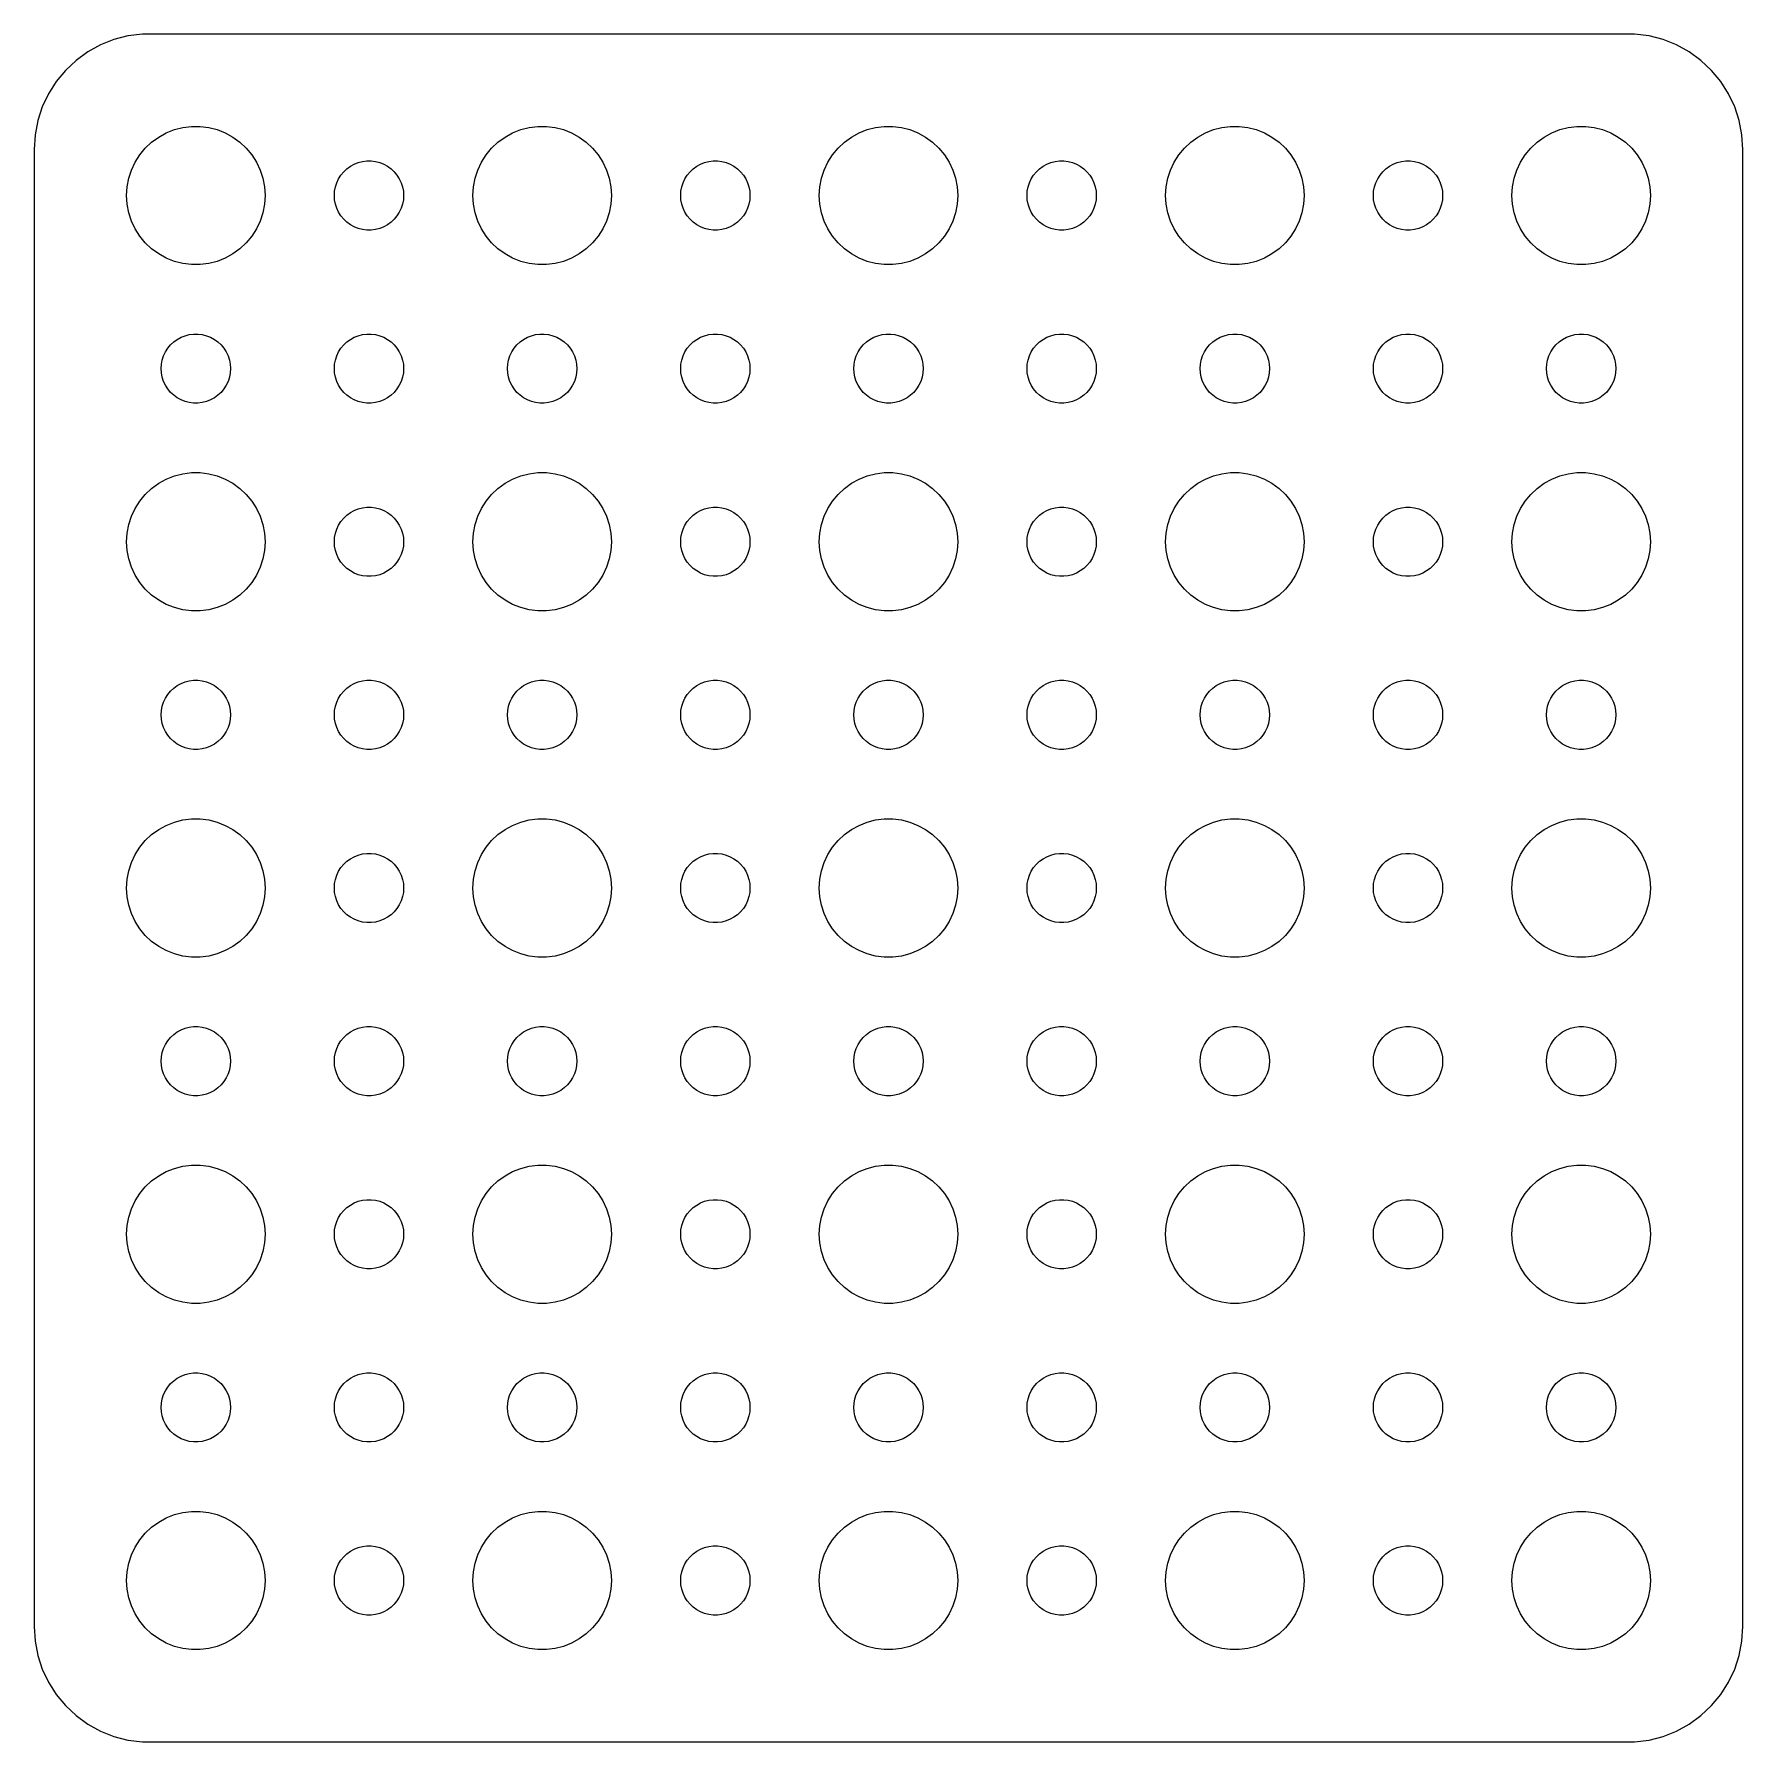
# Model space of a CAD drawing. Extents: x -37 to 37, y -37 to 37.
import ezdxf

# ---------------------------------------------------------------- set-up
doc = ezdxf.new("R2010")
doc.units = 0
doc.layers.get('0').update_dxf_attribs({"linetype": 'CONTINUOUS'})

msp = doc.modelspace()

# ---------------------------------------------------------------- linework, layer by layer
for points in [[(32.9369, -36.9114), (33.5451, -36.7553), (34.1289, -36.5241), (34.6791, -36.2216), (35.1871, -35.8526), (35.6448, -35.4227), (36.0451, -34.9389), (36.3815, -34.4088), (36.6489, -33.8406), (36.8429, -33.2434), (36.9606, -32.6267), (37, -32), (37, 32), (36.9606, 32.6267), (36.8429, 33.2434), (36.6489, 33.8406), (36.3815, 34.4088), (36.0451, 34.9389), (35.6448, 35.4227), (35.1871, 35.8526), (34.6791, 36.2216), (34.1289, 36.5241), (33.5451, 36.7553), (32.9369, 36.9114), (32.314, 36.9901), (-32.314, 36.9901), (-32.9369, 36.9114), (-33.5451, 36.7553), (-34.1289, 36.5241), (-34.6791, 36.2216), (-35.1871, 35.8526), (-35.6448, 35.4227), (-36.0451, 34.9389), (-36.3815, 34.4088), (-36.6489, 33.8406), (-36.8429, 33.2434), (-36.9606, 32.6267), (-37, 32), (-37, -32), (-36.9606, -32.6267), (-36.8429, -33.2434), (-36.6489, -33.8406), (-36.3815, -34.4088), (-36.0451, -34.9389), (-35.6448, -35.4227), (-35.1871, -35.8526), (-34.6791, -36.2216), (-34.1289, -36.5241), (-33.5451, -36.7553), (-32.9369, -36.9114), (-32.314, -36.9901), (32.314, -36.9901)], [(-30.1884, 27.0059), (-30.5621, 27.0531), (-30.9271, 27.1468), (-31.2773, 27.2855), (-31.6075, 27.467), (-31.9123, 27.6885), (-32.1869, 27.9464), (-32.4271, 28.2366), (-32.6289, 28.5547), (-32.7893, 28.8956), (-32.9057, 29.2539), (-32.9763, 29.624), (-33, 30), (-32.9763, 30.376), (-32.9057, 30.7461), (-32.7893, 31.1044), (-32.6289, 31.4453), (-32.4271, 31.7634), (-32.1869, 32.0536), (-31.9123, 32.3115), (-31.6075, 32.533), (-31.2773, 32.7145), (-30.9271, 32.8532), (-30.5621, 32.9469), (-30.1884, 32.9941), (-29.8116, 32.9941), (-29.4379, 32.9469), (-29.0729, 32.8532), (-28.7227, 32.7145), (-28.3925, 32.533), (-28.0877, 32.3115), (-27.8131, 32.0536), (-27.5729, 31.7634), (-27.3711, 31.4453), (-27.2107, 31.1044), (-27.0943, 30.7461), (-27.0237, 30.376), (-27, 30), (-27.0237, 29.624), (-27.0943, 29.2539), (-27.2107, 28.8956), (-27.3711, 28.5547), (-27.5729, 28.2366), (-27.8131, 27.9464), (-28.0877, 27.6885), (-28.3925, 27.467), (-28.7227, 27.2855), (-29.0729, 27.1468), (-29.4379, 27.0531), (-29.8116, 27.0059)], [(-15.1884, 27.0059), (-15.5621, 27.0531), (-15.9271, 27.1468), (-16.2773, 27.2855), (-16.6075, 27.467), (-16.9123, 27.6885), (-17.1869, 27.9464), (-17.4271, 28.2366), (-17.6289, 28.5547), (-17.7893, 28.8956), (-17.9057, 29.2539), (-17.9763, 29.624), (-18, 30), (-17.9763, 30.376), (-17.9057, 30.7461), (-17.7893, 31.1044), (-17.6289, 31.4453), (-17.4271, 31.7634), (-17.1869, 32.0536), (-16.9123, 32.3115), (-16.6075, 32.533), (-16.2773, 32.7145), (-15.9271, 32.8532), (-15.5621, 32.9469), (-15.1884, 32.9941), (-14.8116, 32.9941), (-14.4379, 32.9469), (-14.0729, 32.8532), (-13.7227, 32.7145), (-13.3925, 32.533), (-13.0877, 32.3115), (-12.8131, 32.0536), (-12.5729, 31.7634), (-12.3711, 31.4453), (-12.2107, 31.1044), (-12.0943, 30.7461), (-12.0237, 30.376), (-12, 30), (-12.0237, 29.624), (-12.0943, 29.2539), (-12.2107, 28.8956), (-12.3711, 28.5547), (-12.5729, 28.2366), (-12.8131, 27.9464), (-13.0877, 27.6885), (-13.3925, 27.467), (-13.7227, 27.2855), (-14.0729, 27.1468), (-14.4379, 27.0531), (-14.8116, 27.0059)], [(-0.188372, 27.0059), (-0.562144, 27.0531), (-0.927051, 27.1468), (-1.27734, 27.2855), (-1.60748, 27.467), (-1.91227, 27.6885), (-2.18691, 27.9464), (-2.42705, 28.2366), (-2.62892, 28.5547), (-2.78933, 28.8956), (-2.90575, 29.2539), (-2.97634, 29.624), (-3, 30), (-2.97634, 30.376), (-2.90575, 30.7461), (-2.78933, 31.1044), (-2.62892, 31.4453), (-2.42705, 31.7634), (-2.18691, 32.0536), (-1.91227, 32.3115), (-1.60748, 32.533), (-1.27734, 32.7145), (-0.927051, 32.8532), (-0.562144, 32.9469), (-0.188372, 32.9941), (0.188372, 32.9941), (0.562144, 32.9469), (0.927051, 32.8532), (1.27734, 32.7145), (1.60748, 32.533), (1.91227, 32.3115), (2.18691, 32.0536), (2.42705, 31.7634), (2.62892, 31.4453), (2.78933, 31.1044), (2.90575, 30.7461), (2.97634, 30.376), (3, 30), (2.97634, 29.624), (2.90575, 29.2539), (2.78933, 28.8956), (2.62892, 28.5547), (2.42705, 28.2366), (2.18691, 27.9464), (1.91227, 27.6885), (1.60748, 27.467), (1.27734, 27.2855), (0.927051, 27.1468), (0.562144, 27.0531), (0.188372, 27.0059)], [(14.8116, 27.0059), (14.4379, 27.0531), (14.0729, 27.1468), (13.7227, 27.2855), (13.3925, 27.467), (13.0877, 27.6885), (12.8131, 27.9464), (12.5729, 28.2366), (12.3711, 28.5547), (12.2107, 28.8956), (12.0943, 29.2539), (12.0237, 29.624), (12, 30), (12.0237, 30.376), (12.0943, 30.7461), (12.2107, 31.1044), (12.3711, 31.4453), (12.5729, 31.7634), (12.8131, 32.0536), (13.0877, 32.3115), (13.3925, 32.533), (13.7227, 32.7145), (14.0729, 32.8532), (14.4379, 32.9469), (14.8116, 32.9941), (15.1884, 32.9941), (15.5621, 32.9469), (15.9271, 32.8532), (16.2773, 32.7145), (16.6075, 32.533), (16.9123, 32.3115), (17.1869, 32.0536), (17.4271, 31.7634), (17.6289, 31.4453), (17.7893, 31.1044), (17.9057, 30.7461), (17.9763, 30.376), (18, 30), (17.9763, 29.624), (17.9057, 29.2539), (17.7893, 28.8956), (17.6289, 28.5547), (17.4271, 28.2366), (17.1869, 27.9464), (16.9123, 27.6885), (16.6075, 27.467), (16.2773, 27.2855), (15.9271, 27.1468), (15.5621, 27.0531), (15.1884, 27.0059)], [(29.8116, 27.0059), (29.4379, 27.0531), (29.0729, 27.1468), (28.7227, 27.2855), (28.3925, 27.467), (28.0877, 27.6885), (27.8131, 27.9464), (27.5729, 28.2366), (27.3711, 28.5547), (27.2107, 28.8956), (27.0943, 29.2539), (27.0237, 29.624), (27, 30), (27.0237, 30.376), (27.0943, 30.7461), (27.2107, 31.1044), (27.3711, 31.4453), (27.5729, 31.7634), (27.8131, 32.0536), (28.0877, 32.3115), (28.3925, 32.533), (28.7227, 32.7145), (29.0729, 32.8532), (29.4379, 32.9469), (29.8116, 32.9941), (30.1884, 32.9941), (30.5621, 32.9469), (30.9271, 32.8532), (31.2773, 32.7145), (31.6075, 32.533), (31.9123, 32.3115), (32.1869, 32.0536), (32.4271, 31.7634), (32.6289, 31.4453), (32.7893, 31.1044), (32.9057, 30.7461), (32.9763, 30.376), (33, 30), (32.9763, 29.624), (32.9057, 29.2539), (32.7893, 28.8956), (32.6289, 28.5547), (32.4271, 28.2366), (32.1869, 27.9464), (31.9123, 27.6885), (31.6075, 27.467), (31.2773, 27.2855), (30.9271, 27.1468), (30.5621, 27.0531), (30.1884, 27.0059)], [(-22.5942, 28.503), (-22.7811, 28.5266), (-22.9635, 28.5734), (-23.1387, 28.6428), (-23.3037, 28.7335), (-23.4561, 28.8442), (-23.5935, 28.9732), (-23.7135, 29.1183), (-23.8145, 29.2774), (-23.8947, 29.4478), (-23.9529, 29.627), (-23.9882, 29.812), (-24, 30), (-23.9882, 30.188), (-23.9529, 30.373), (-23.8947, 30.5522), (-23.8145, 30.7226), (-23.7135, 30.8817), (-23.5935, 31.0268), (-23.4561, 31.1558), (-23.3037, 31.2665), (-23.1387, 31.3572), (-22.9635, 31.4266), (-22.7811, 31.4734), (-22.5942, 31.497), (-22.4058, 31.497), (-22.2189, 31.4734), (-22.0365, 31.4266), (-21.8613, 31.3572), (-21.6963, 31.2665), (-21.5439, 31.1558), (-21.4065, 31.0268), (-21.2865, 30.8817), (-21.1855, 30.7226), (-21.1053, 30.5522), (-21.0471, 30.373), (-21.0118, 30.188), (-21, 30), (-21.0118, 29.812), (-21.0471, 29.627), (-21.1053, 29.4478), (-21.1855, 29.2774), (-21.2865, 29.1183), (-21.4065, 28.9732), (-21.5439, 28.8442), (-21.6963, 28.7335), (-21.8613, 28.6428), (-22.0365, 28.5734), (-22.2189, 28.5266), (-22.4058, 28.503)], [(-7.59419, 28.503), (-7.78107, 28.5266), (-7.96353, 28.5734), (-8.13867, 28.6428), (-8.30374, 28.7335), (-8.45614, 28.8442), (-8.59345, 28.9732), (-8.71353, 29.1183), (-8.81446, 29.2774), (-8.89466, 29.4478), (-8.95287, 29.627), (-8.98817, 29.812), (-9, 30), (-8.98817, 30.188), (-8.95287, 30.373), (-8.89466, 30.5522), (-8.81446, 30.7226), (-8.71353, 30.8817), (-8.59345, 31.0268), (-8.45614, 31.1558), (-8.30374, 31.2665), (-8.13867, 31.3572), (-7.96353, 31.4266), (-7.78107, 31.4734), (-7.59419, 31.497), (-7.40581, 31.497), (-7.21893, 31.4734), (-7.03647, 31.4266), (-6.86133, 31.3572), (-6.69626, 31.2665), (-6.54386, 31.1558), (-6.40655, 31.0268), (-6.28647, 30.8817), (-6.18554, 30.7226), (-6.10534, 30.5522), (-6.04713, 30.373), (-6.01183, 30.188), (-6, 30), (-6.01183, 29.812), (-6.04713, 29.627), (-6.10534, 29.4478), (-6.18554, 29.2774), (-6.28647, 29.1183), (-6.40655, 28.9732), (-6.54386, 28.8442), (-6.69626, 28.7335), (-6.86133, 28.6428), (-7.03647, 28.5734), (-7.21893, 28.5266), (-7.40581, 28.503)], [(7.40581, 28.503), (7.21893, 28.5266), (7.03647, 28.5734), (6.86133, 28.6428), (6.69626, 28.7335), (6.54386, 28.8442), (6.40655, 28.9732), (6.28647, 29.1183), (6.18554, 29.2774), (6.10534, 29.4478), (6.04713, 29.627), (6.01183, 29.812), (6, 30), (6.01183, 30.188), (6.04713, 30.373), (6.10534, 30.5522), (6.18554, 30.7226), (6.28647, 30.8817), (6.40655, 31.0268), (6.54386, 31.1558), (6.69626, 31.2665), (6.86133, 31.3572), (7.03647, 31.4266), (7.21893, 31.4734), (7.40581, 31.497), (7.59419, 31.497), (7.78107, 31.4734), (7.96353, 31.4266), (8.13867, 31.3572), (8.30374, 31.2665), (8.45614, 31.1558), (8.59345, 31.0268), (8.71353, 30.8817), (8.81446, 30.7226), (8.89466, 30.5522), (8.95287, 30.373), (8.98817, 30.188), (9, 30), (8.98817, 29.812), (8.95287, 29.627), (8.89466, 29.4478), (8.81446, 29.2774), (8.71353, 29.1183), (8.59345, 28.9732), (8.45614, 28.8442), (8.30374, 28.7335), (8.13867, 28.6428), (7.96353, 28.5734), (7.78107, 28.5266), (7.59419, 28.503)], [(22.4058, 28.503), (22.2189, 28.5266), (22.0365, 28.5734), (21.8613, 28.6428), (21.6963, 28.7335), (21.5439, 28.8442), (21.4065, 28.9732), (21.2865, 29.1183), (21.1855, 29.2774), (21.1053, 29.4478), (21.0471, 29.627), (21.0118, 29.812), (21, 30), (21.0118, 30.188), (21.0471, 30.373), (21.1053, 30.5522), (21.1855, 30.7226), (21.2865, 30.8817), (21.4065, 31.0268), (21.5439, 31.1558), (21.6963, 31.2665), (21.8613, 31.3572), (22.0365, 31.4266), (22.2189, 31.4734), (22.4058, 31.497), (22.5942, 31.497), (22.7811, 31.4734), (22.9635, 31.4266), (23.1387, 31.3572), (23.3037, 31.2665), (23.4561, 31.1558), (23.5935, 31.0268), (23.7135, 30.8817), (23.8145, 30.7226), (23.8947, 30.5522), (23.9529, 30.373), (23.9882, 30.188), (24, 30), (23.9882, 29.812), (23.9529, 29.627), (23.8947, 29.4478), (23.8145, 29.2774), (23.7135, 29.1183), (23.5935, 28.9732), (23.4561, 28.8442), (23.3037, 28.7335), (23.1387, 28.6428), (22.9635, 28.5734), (22.7811, 28.5266), (22.5942, 28.503)], [(-30.0942, 21.003), (-30.2811, 21.0266), (-30.4635, 21.0734), (-30.6387, 21.1428), (-30.8037, 21.2335), (-30.9561, 21.3442), (-31.0935, 21.4732), (-31.2135, 21.6183), (-31.3145, 21.7774), (-31.3947, 21.9478), (-31.4529, 22.127), (-31.4882, 22.312), (-31.5, 22.5), (-31.4882, 22.688), (-31.4529, 22.873), (-31.3947, 23.0522), (-31.3145, 23.2226), (-31.2135, 23.3817), (-31.0935, 23.5268), (-30.9561, 23.6558), (-30.8037, 23.7665), (-30.6387, 23.8572), (-30.4635, 23.9266), (-30.2811, 23.9734), (-30.0942, 23.997), (-29.9058, 23.997), (-29.7189, 23.9734), (-29.5365, 23.9266), (-29.3613, 23.8572), (-29.1963, 23.7665), (-29.0439, 23.6558), (-28.9065, 23.5268), (-28.7865, 23.3817), (-28.6855, 23.2226), (-28.6053, 23.0522), (-28.5471, 22.873), (-28.5118, 22.688), (-28.5, 22.5), (-28.5118, 22.312), (-28.5471, 22.127), (-28.6053, 21.9478), (-28.6855, 21.7774), (-28.7865, 21.6183), (-28.9065, 21.4732), (-29.0439, 21.3442), (-29.1963, 21.2335), (-29.3613, 21.1428), (-29.5365, 21.0734), (-29.7189, 21.0266), (-29.9058, 21.003)], [(-22.5942, 21.003), (-22.7811, 21.0266), (-22.9635, 21.0734), (-23.1387, 21.1428), (-23.3037, 21.2335), (-23.4561, 21.3442), (-23.5935, 21.4732), (-23.7135, 21.6183), (-23.8145, 21.7774), (-23.8947, 21.9478), (-23.9529, 22.127), (-23.9882, 22.312), (-24, 22.5), (-23.9882, 22.688), (-23.9529, 22.873), (-23.8947, 23.0522), (-23.8145, 23.2226), (-23.7135, 23.3817), (-23.5935, 23.5268), (-23.4561, 23.6558), (-23.3037, 23.7665), (-23.1387, 23.8572), (-22.9635, 23.9266), (-22.7811, 23.9734), (-22.5942, 23.997), (-22.4058, 23.997), (-22.2189, 23.9734), (-22.0365, 23.9266), (-21.8613, 23.8572), (-21.6963, 23.7665), (-21.5439, 23.6558), (-21.4065, 23.5268), (-21.2865, 23.3817), (-21.1855, 23.2226), (-21.1053, 23.0522), (-21.0471, 22.873), (-21.0118, 22.688), (-21, 22.5), (-21.0118, 22.312), (-21.0471, 22.127), (-21.1053, 21.9478), (-21.1855, 21.7774), (-21.2865, 21.6183), (-21.4065, 21.4732), (-21.5439, 21.3442), (-21.6963, 21.2335), (-21.8613, 21.1428), (-22.0365, 21.0734), (-22.2189, 21.0266), (-22.4058, 21.003)], [(-15.0942, 21.003), (-15.2811, 21.0266), (-15.4635, 21.0734), (-15.6387, 21.1428), (-15.8037, 21.2335), (-15.9561, 21.3442), (-16.0935, 21.4732), (-16.2135, 21.6183), (-16.3145, 21.7774), (-16.3947, 21.9478), (-16.4529, 22.127), (-16.4882, 22.312), (-16.5, 22.5), (-16.4882, 22.688), (-16.4529, 22.873), (-16.3947, 23.0522), (-16.3145, 23.2226), (-16.2135, 23.3817), (-16.0935, 23.5268), (-15.9561, 23.6558), (-15.8037, 23.7665), (-15.6387, 23.8572), (-15.4635, 23.9266), (-15.2811, 23.9734), (-15.0942, 23.997), (-14.9058, 23.997), (-14.7189, 23.9734), (-14.5365, 23.9266), (-14.3613, 23.8572), (-14.1963, 23.7665), (-14.0439, 23.6558), (-13.9065, 23.5268), (-13.7865, 23.3817), (-13.6855, 23.2226), (-13.6053, 23.0522), (-13.5471, 22.873), (-13.5118, 22.688), (-13.5, 22.5), (-13.5118, 22.312), (-13.5471, 22.127), (-13.6053, 21.9478), (-13.6855, 21.7774), (-13.7865, 21.6183), (-13.9065, 21.4732), (-14.0439, 21.3442), (-14.1963, 21.2335), (-14.3613, 21.1428), (-14.5365, 21.0734), (-14.7189, 21.0266), (-14.9058, 21.003)], [(-7.59419, 21.003), (-7.78107, 21.0266), (-7.96353, 21.0734), (-8.13867, 21.1428), (-8.30374, 21.2335), (-8.45614, 21.3442), (-8.59345, 21.4732), (-8.71353, 21.6183), (-8.81446, 21.7774), (-8.89466, 21.9478), (-8.95287, 22.127), (-8.98817, 22.312), (-9, 22.5), (-8.98817, 22.688), (-8.95287, 22.873), (-8.89466, 23.0522), (-8.81446, 23.2226), (-8.71353, 23.3817), (-8.59345, 23.5268), (-8.45614, 23.6558), (-8.30374, 23.7665), (-8.13867, 23.8572), (-7.96353, 23.9266), (-7.78107, 23.9734), (-7.59419, 23.997), (-7.40581, 23.997), (-7.21893, 23.9734), (-7.03647, 23.9266), (-6.86133, 23.8572), (-6.69626, 23.7665), (-6.54386, 23.6558), (-6.40655, 23.5268), (-6.28647, 23.3817), (-6.18554, 23.2226), (-6.10534, 23.0522), (-6.04713, 22.873), (-6.01183, 22.688), (-6, 22.5), (-6.01183, 22.312), (-6.04713, 22.127), (-6.10534, 21.9478), (-6.18554, 21.7774), (-6.28647, 21.6183), (-6.40655, 21.4732), (-6.54386, 21.3442), (-6.69626, 21.2335), (-6.86133, 21.1428), (-7.03647, 21.0734), (-7.21893, 21.0266), (-7.40581, 21.003)], [(-0.094186, 21.003), (-0.281072, 21.0266), (-0.463525, 21.0734), (-0.638669, 21.1428), (-0.80374, 21.2335), (-0.956136, 21.3442), (-1.09345, 21.4732), (-1.21353, 21.6183), (-1.31446, 21.7774), (-1.39466, 21.9478), (-1.45287, 22.127), (-1.48817, 22.312), (-1.5, 22.5), (-1.48817, 22.688), (-1.45287, 22.873), (-1.39466, 23.0522), (-1.31446, 23.2226), (-1.21353, 23.3817), (-1.09345, 23.5268), (-0.956136, 23.6558), (-0.80374, 23.7665), (-0.638669, 23.8572), (-0.463525, 23.9266), (-0.281072, 23.9734), (-0.094186, 23.997), (0.094186, 23.997), (0.281072, 23.9734), (0.463525, 23.9266), (0.638669, 23.8572), (0.80374, 23.7665), (0.956136, 23.6558), (1.09345, 23.5268), (1.21353, 23.3817), (1.31446, 23.2226), (1.39466, 23.0522), (1.45287, 22.873), (1.48817, 22.688), (1.5, 22.5), (1.48817, 22.312), (1.45287, 22.127), (1.39466, 21.9478), (1.31446, 21.7774), (1.21353, 21.6183), (1.09345, 21.4732), (0.956136, 21.3442), (0.80374, 21.2335), (0.638669, 21.1428), (0.463525, 21.0734), (0.281072, 21.0266), (0.094186, 21.003)], [(7.40581, 21.003), (7.21893, 21.0266), (7.03647, 21.0734), (6.86133, 21.1428), (6.69626, 21.2335), (6.54386, 21.3442), (6.40655, 21.4732), (6.28647, 21.6183), (6.18554, 21.7774), (6.10534, 21.9478), (6.04713, 22.127), (6.01183, 22.312), (6, 22.5), (6.01183, 22.688), (6.04713, 22.873), (6.10534, 23.0522), (6.18554, 23.2226), (6.28647, 23.3817), (6.40655, 23.5268), (6.54386, 23.6558), (6.69626, 23.7665), (6.86133, 23.8572), (7.03647, 23.9266), (7.21893, 23.9734), (7.40581, 23.997), (7.59419, 23.997), (7.78107, 23.9734), (7.96353, 23.9266), (8.13867, 23.8572), (8.30374, 23.7665), (8.45614, 23.6558), (8.59345, 23.5268), (8.71353, 23.3817), (8.81446, 23.2226), (8.89466, 23.0522), (8.95287, 22.873), (8.98817, 22.688), (9, 22.5), (8.98817, 22.312), (8.95287, 22.127), (8.89466, 21.9478), (8.81446, 21.7774), (8.71353, 21.6183), (8.59345, 21.4732), (8.45614, 21.3442), (8.30374, 21.2335), (8.13867, 21.1428), (7.96353, 21.0734), (7.78107, 21.0266), (7.59419, 21.003)], [(14.9058, 21.003), (14.7189, 21.0266), (14.5365, 21.0734), (14.3613, 21.1428), (14.1963, 21.2335), (14.0439, 21.3442), (13.9065, 21.4732), (13.7865, 21.6183), (13.6855, 21.7774), (13.6053, 21.9478), (13.5471, 22.127), (13.5118, 22.312), (13.5, 22.5), (13.5118, 22.688), (13.5471, 22.873), (13.6053, 23.0522), (13.6855, 23.2226), (13.7865, 23.3817), (13.9065, 23.5268), (14.0439, 23.6558), (14.1963, 23.7665), (14.3613, 23.8572), (14.5365, 23.9266), (14.7189, 23.9734), (14.9058, 23.997), (15.0942, 23.997), (15.2811, 23.9734), (15.4635, 23.9266), (15.6387, 23.8572), (15.8037, 23.7665), (15.9561, 23.6558), (16.0935, 23.5268), (16.2135, 23.3817), (16.3145, 23.2226), (16.3947, 23.0522), (16.4529, 22.873), (16.4882, 22.688), (16.5, 22.5), (16.4882, 22.312), (16.4529, 22.127), (16.3947, 21.9478), (16.3145, 21.7774), (16.2135, 21.6183), (16.0935, 21.4732), (15.9561, 21.3442), (15.8037, 21.2335), (15.6387, 21.1428), (15.4635, 21.0734), (15.2811, 21.0266), (15.0942, 21.003)], [(22.4058, 21.003), (22.2189, 21.0266), (22.0365, 21.0734), (21.8613, 21.1428), (21.6963, 21.2335), (21.5439, 21.3442), (21.4065, 21.4732), (21.2865, 21.6183), (21.1855, 21.7774), (21.1053, 21.9478), (21.0471, 22.127), (21.0118, 22.312), (21, 22.5), (21.0118, 22.688), (21.0471, 22.873), (21.1053, 23.0522), (21.1855, 23.2226), (21.2865, 23.3817), (21.4065, 23.5268), (21.5439, 23.6558), (21.6963, 23.7665), (21.8613, 23.8572), (22.0365, 23.9266), (22.2189, 23.9734), (22.4058, 23.997), (22.5942, 23.997), (22.7811, 23.9734), (22.9635, 23.9266), (23.1387, 23.8572), (23.3037, 23.7665), (23.4561, 23.6558), (23.5935, 23.5268), (23.7135, 23.3817), (23.8145, 23.2226), (23.8947, 23.0522), (23.9529, 22.873), (23.9882, 22.688), (24, 22.5), (23.9882, 22.312), (23.9529, 22.127), (23.8947, 21.9478), (23.8145, 21.7774), (23.7135, 21.6183), (23.5935, 21.4732), (23.4561, 21.3442), (23.3037, 21.2335), (23.1387, 21.1428), (22.9635, 21.0734), (22.7811, 21.0266), (22.5942, 21.003)], [(29.9058, 21.003), (29.7189, 21.0266), (29.5365, 21.0734), (29.3613, 21.1428), (29.1963, 21.2335), (29.0439, 21.3442), (28.9065, 21.4732), (28.7865, 21.6183), (28.6855, 21.7774), (28.6053, 21.9478), (28.5471, 22.127), (28.5118, 22.312), (28.5, 22.5), (28.5118, 22.688), (28.5471, 22.873), (28.6053, 23.0522), (28.6855, 23.2226), (28.7865, 23.3817), (28.9065, 23.5268), (29.0439, 23.6558), (29.1963, 23.7665), (29.3613, 23.8572), (29.5365, 23.9266), (29.7189, 23.9734), (29.9058, 23.997), (30.0942, 23.997), (30.2811, 23.9734), (30.4635, 23.9266), (30.6387, 23.8572), (30.8037, 23.7665), (30.9561, 23.6558), (31.0935, 23.5268), (31.2135, 23.3817), (31.3145, 23.2226), (31.3947, 23.0522), (31.4529, 22.873), (31.4882, 22.688), (31.5, 22.5), (31.4882, 22.312), (31.4529, 22.127), (31.3947, 21.9478), (31.3145, 21.7774), (31.2135, 21.6183), (31.0935, 21.4732), (30.9561, 21.3442), (30.8037, 21.2335), (30.6387, 21.1428), (30.4635, 21.0734), (30.2811, 21.0266), (30.0942, 21.003)], [(-30.1884, 12.0059), (-30.5621, 12.0531), (-30.9271, 12.1468), (-31.2773, 12.2855), (-31.6075, 12.467), (-31.9123, 12.6885), (-32.1869, 12.9464), (-32.4271, 13.2366), (-32.6289, 13.5547), (-32.7893, 13.8956), (-32.9057, 14.2539), (-32.9763, 14.624), (-33, 15), (-32.9763, 15.376), (-32.9057, 15.7461), (-32.7893, 16.1044), (-32.6289, 16.4453), (-32.4271, 16.7634), (-32.1869, 17.0536), (-31.9123, 17.3115), (-31.6075, 17.533), (-31.2773, 17.7145), (-30.9271, 17.8532), (-30.5621, 17.9469), (-30.1884, 17.9941), (-29.8116, 17.9941), (-29.4379, 17.9469), (-29.0729, 17.8532), (-28.7227, 17.7145), (-28.3925, 17.533), (-28.0877, 17.3115), (-27.8131, 17.0536), (-27.5729, 16.7634), (-27.3711, 16.4453), (-27.2107, 16.1044), (-27.0943, 15.7461), (-27.0237, 15.376), (-27, 15), (-27.0237, 14.624), (-27.0943, 14.2539), (-27.2107, 13.8956), (-27.3711, 13.5547), (-27.5729, 13.2366), (-27.8131, 12.9464), (-28.0877, 12.6885), (-28.3925, 12.467), (-28.7227, 12.2855), (-29.0729, 12.1468), (-29.4379, 12.0531), (-29.8116, 12.0059)], [(-15.1884, 12.0059), (-15.5621, 12.0531), (-15.9271, 12.1468), (-16.2773, 12.2855), (-16.6075, 12.467), (-16.9123, 12.6885), (-17.1869, 12.9464), (-17.4271, 13.2366), (-17.6289, 13.5547), (-17.7893, 13.8956), (-17.9057, 14.2539), (-17.9763, 14.624), (-18, 15), (-17.9763, 15.376), (-17.9057, 15.7461), (-17.7893, 16.1044), (-17.6289, 16.4453), (-17.4271, 16.7634), (-17.1869, 17.0536), (-16.9123, 17.3115), (-16.6075, 17.533), (-16.2773, 17.7145), (-15.9271, 17.8532), (-15.5621, 17.9469), (-15.1884, 17.9941), (-14.8116, 17.9941), (-14.4379, 17.9469), (-14.0729, 17.8532), (-13.7227, 17.7145), (-13.3925, 17.533), (-13.0877, 17.3115), (-12.8131, 17.0536), (-12.5729, 16.7634), (-12.3711, 16.4453), (-12.2107, 16.1044), (-12.0943, 15.7461), (-12.0237, 15.376), (-12, 15), (-12.0237, 14.624), (-12.0943, 14.2539), (-12.2107, 13.8956), (-12.3711, 13.5547), (-12.5729, 13.2366), (-12.8131, 12.9464), (-13.0877, 12.6885), (-13.3925, 12.467), (-13.7227, 12.2855), (-14.0729, 12.1468), (-14.4379, 12.0531), (-14.8116, 12.0059)], [(-0.188372, 12.0059), (-0.562144, 12.0531), (-0.927051, 12.1468), (-1.27734, 12.2855), (-1.60748, 12.467), (-1.91227, 12.6885), (-2.18691, 12.9464), (-2.42705, 13.2366), (-2.62892, 13.5547), (-2.78933, 13.8956), (-2.90575, 14.2539), (-2.97634, 14.624), (-3, 15), (-2.97634, 15.376), (-2.90575, 15.7461), (-2.78933, 16.1044), (-2.62892, 16.4453), (-2.42705, 16.7634), (-2.18691, 17.0536), (-1.91227, 17.3115), (-1.60748, 17.533), (-1.27734, 17.7145), (-0.927051, 17.8532), (-0.562144, 17.9469), (-0.188372, 17.9941), (0.188372, 17.9941), (0.562144, 17.9469), (0.927051, 17.8532), (1.27734, 17.7145), (1.60748, 17.533), (1.91227, 17.3115), (2.18691, 17.0536), (2.42705, 16.7634), (2.62892, 16.4453), (2.78933, 16.1044), (2.90575, 15.7461), (2.97634, 15.376), (3, 15), (2.97634, 14.624), (2.90575, 14.2539), (2.78933, 13.8956), (2.62892, 13.5547), (2.42705, 13.2366), (2.18691, 12.9464), (1.91227, 12.6885), (1.60748, 12.467), (1.27734, 12.2855), (0.927051, 12.1468), (0.562144, 12.0531), (0.188372, 12.0059)], [(14.8116, 12.0059), (14.4379, 12.0531), (14.0729, 12.1468), (13.7227, 12.2855), (13.3925, 12.467), (13.0877, 12.6885), (12.8131, 12.9464), (12.5729, 13.2366), (12.3711, 13.5547), (12.2107, 13.8956), (12.0943, 14.2539), (12.0237, 14.624), (12, 15), (12.0237, 15.376), (12.0943, 15.7461), (12.2107, 16.1044), (12.3711, 16.4453), (12.5729, 16.7634), (12.8131, 17.0536), (13.0877, 17.3115), (13.3925, 17.533), (13.7227, 17.7145), (14.0729, 17.8532), (14.4379, 17.9469), (14.8116, 17.9941), (15.1884, 17.9941), (15.5621, 17.9469), (15.9271, 17.8532), (16.2773, 17.7145), (16.6075, 17.533), (16.9123, 17.3115), (17.1869, 17.0536), (17.4271, 16.7634), (17.6289, 16.4453), (17.7893, 16.1044), (17.9057, 15.7461), (17.9763, 15.376), (18, 15), (17.9763, 14.624), (17.9057, 14.2539), (17.7893, 13.8956), (17.6289, 13.5547), (17.4271, 13.2366), (17.1869, 12.9464), (16.9123, 12.6885), (16.6075, 12.467), (16.2773, 12.2855), (15.9271, 12.1468), (15.5621, 12.0531), (15.1884, 12.0059)], [(29.8116, 12.0059), (29.4379, 12.0531), (29.0729, 12.1468), (28.7227, 12.2855), (28.3925, 12.467), (28.0877, 12.6885), (27.8131, 12.9464), (27.5729, 13.2366), (27.3711, 13.5547), (27.2107, 13.8956), (27.0943, 14.2539), (27.0237, 14.624), (27, 15), (27.0237, 15.376), (27.0943, 15.7461), (27.2107, 16.1044), (27.3711, 16.4453), (27.5729, 16.7634), (27.8131, 17.0536), (28.0877, 17.3115), (28.3925, 17.533), (28.7227, 17.7145), (29.0729, 17.8532), (29.4379, 17.9469), (29.8116, 17.9941), (30.1884, 17.9941), (30.5621, 17.9469), (30.9271, 17.8532), (31.2773, 17.7145), (31.6075, 17.533), (31.9123, 17.3115), (32.1869, 17.0536), (32.4271, 16.7634), (32.6289, 16.4453), (32.7893, 16.1044), (32.9057, 15.7461), (32.9763, 15.376), (33, 15), (32.9763, 14.624), (32.9057, 14.2539), (32.7893, 13.8956), (32.6289, 13.5547), (32.4271, 13.2366), (32.1869, 12.9464), (31.9123, 12.6885), (31.6075, 12.467), (31.2773, 12.2855), (30.9271, 12.1468), (30.5621, 12.0531), (30.1884, 12.0059)], [(-22.5942, 13.503), (-22.7811, 13.5266), (-22.9635, 13.5734), (-23.1387, 13.6428), (-23.3037, 13.7335), (-23.4561, 13.8442), (-23.5935, 13.9732), (-23.7135, 14.1183), (-23.8145, 14.2774), (-23.8947, 14.4478), (-23.9529, 14.627), (-23.9882, 14.812), (-24, 15), (-23.9882, 15.188), (-23.9529, 15.373), (-23.8947, 15.5522), (-23.8145, 15.7226), (-23.7135, 15.8817), (-23.5935, 16.0268), (-23.4561, 16.1558), (-23.3037, 16.2665), (-23.1387, 16.3572), (-22.9635, 16.4266), (-22.7811, 16.4734), (-22.5942, 16.497), (-22.4058, 16.497), (-22.2189, 16.4734), (-22.0365, 16.4266), (-21.8613, 16.3572), (-21.6963, 16.2665), (-21.5439, 16.1558), (-21.4065, 16.0268), (-21.2865, 15.8817), (-21.1855, 15.7226), (-21.1053, 15.5522), (-21.0471, 15.373), (-21.0118, 15.188), (-21, 15), (-21.0118, 14.812), (-21.0471, 14.627), (-21.1053, 14.4478), (-21.1855, 14.2774), (-21.2865, 14.1183), (-21.4065, 13.9732), (-21.5439, 13.8442), (-21.6963, 13.7335), (-21.8613, 13.6428), (-22.0365, 13.5734), (-22.2189, 13.5266), (-22.4058, 13.503)], [(-7.59419, 13.503), (-7.78107, 13.5266), (-7.96353, 13.5734), (-8.13867, 13.6428), (-8.30374, 13.7335), (-8.45614, 13.8442), (-8.59345, 13.9732), (-8.71353, 14.1183), (-8.81446, 14.2774), (-8.89466, 14.4478), (-8.95287, 14.627), (-8.98817, 14.812), (-9, 15), (-8.98817, 15.188), (-8.95287, 15.373), (-8.89466, 15.5522), (-8.81446, 15.7226), (-8.71353, 15.8817), (-8.59345, 16.0268), (-8.45614, 16.1558), (-8.30374, 16.2665), (-8.13867, 16.3572), (-7.96353, 16.4266), (-7.78107, 16.4734), (-7.59419, 16.497), (-7.40581, 16.497), (-7.21893, 16.4734), (-7.03647, 16.4266), (-6.86133, 16.3572), (-6.69626, 16.2665), (-6.54386, 16.1558), (-6.40655, 16.0268), (-6.28647, 15.8817), (-6.18554, 15.7226), (-6.10534, 15.5522), (-6.04713, 15.373), (-6.01183, 15.188), (-6, 15), (-6.01183, 14.812), (-6.04713, 14.627), (-6.10534, 14.4478), (-6.18554, 14.2774), (-6.28647, 14.1183), (-6.40655, 13.9732), (-6.54386, 13.8442), (-6.69626, 13.7335), (-6.86133, 13.6428), (-7.03647, 13.5734), (-7.21893, 13.5266), (-7.40581, 13.503)], [(7.40581, 13.503), (7.21893, 13.5266), (7.03647, 13.5734), (6.86133, 13.6428), (6.69626, 13.7335), (6.54386, 13.8442), (6.40655, 13.9732), (6.28647, 14.1183), (6.18554, 14.2774), (6.10534, 14.4478), (6.04713, 14.627), (6.01183, 14.812), (6, 15), (6.01183, 15.188), (6.04713, 15.373), (6.10534, 15.5522), (6.18554, 15.7226), (6.28647, 15.8817), (6.40655, 16.0268), (6.54386, 16.1558), (6.69626, 16.2665), (6.86133, 16.3572), (7.03647, 16.4266), (7.21893, 16.4734), (7.40581, 16.497), (7.59419, 16.497), (7.78107, 16.4734), (7.96353, 16.4266), (8.13867, 16.3572), (8.30374, 16.2665), (8.45614, 16.1558), (8.59345, 16.0268), (8.71353, 15.8817), (8.81446, 15.7226), (8.89466, 15.5522), (8.95287, 15.373), (8.98817, 15.188), (9, 15), (8.98817, 14.812), (8.95287, 14.627), (8.89466, 14.4478), (8.81446, 14.2774), (8.71353, 14.1183), (8.59345, 13.9732), (8.45614, 13.8442), (8.30374, 13.7335), (8.13867, 13.6428), (7.96353, 13.5734), (7.78107, 13.5266), (7.59419, 13.503)], [(22.4058, 13.503), (22.2189, 13.5266), (22.0365, 13.5734), (21.8613, 13.6428), (21.6963, 13.7335), (21.5439, 13.8442), (21.4065, 13.9732), (21.2865, 14.1183), (21.1855, 14.2774), (21.1053, 14.4478), (21.0471, 14.627), (21.0118, 14.812), (21, 15), (21.0118, 15.188), (21.0471, 15.373), (21.1053, 15.5522), (21.1855, 15.7226), (21.2865, 15.8817), (21.4065, 16.0268), (21.5439, 16.1558), (21.6963, 16.2665), (21.8613, 16.3572), (22.0365, 16.4266), (22.2189, 16.4734), (22.4058, 16.497), (22.5942, 16.497), (22.7811, 16.4734), (22.9635, 16.4266), (23.1387, 16.3572), (23.3037, 16.2665), (23.4561, 16.1558), (23.5935, 16.0268), (23.7135, 15.8817), (23.8145, 15.7226), (23.8947, 15.5522), (23.9529, 15.373), (23.9882, 15.188), (24, 15), (23.9882, 14.812), (23.9529, 14.627), (23.8947, 14.4478), (23.8145, 14.2774), (23.7135, 14.1183), (23.5935, 13.9732), (23.4561, 13.8442), (23.3037, 13.7335), (23.1387, 13.6428), (22.9635, 13.5734), (22.7811, 13.5266), (22.5942, 13.503)], [(-30.0942, 6.00296), (-30.2811, 6.02657), (-30.4635, 6.07342), (-30.6387, 6.14276), (-30.8037, 6.23351), (-30.9561, 6.34423), (-31.0935, 6.47318), (-31.2135, 6.61832), (-31.3145, 6.77737), (-31.3947, 6.94781), (-31.4529, 7.12697), (-31.4882, 7.312), (-31.5, 7.5), (-31.4882, 7.688), (-31.4529, 7.87303), (-31.3947, 8.05219), (-31.3145, 8.22263), (-31.2135, 8.38168), (-31.0935, 8.52682), (-30.9561, 8.65577), (-30.8037, 8.76649), (-30.6387, 8.85724), (-30.4635, 8.92658), (-30.2811, 8.97343), (-30.0942, 8.99704), (-29.9058, 8.99704), (-29.7189, 8.97343), (-29.5365, 8.92658), (-29.3613, 8.85724), (-29.1963, 8.76649), (-29.0439, 8.65577), (-28.9065, 8.52682), (-28.7865, 8.38168), (-28.6855, 8.22263), (-28.6053, 8.05219), (-28.5471, 7.87303), (-28.5118, 7.688), (-28.5, 7.5), (-28.5118, 7.312), (-28.5471, 7.12697), (-28.6053, 6.94781), (-28.6855, 6.77737), (-28.7865, 6.61832), (-28.9065, 6.47318), (-29.0439, 6.34423), (-29.1963, 6.23351), (-29.3613, 6.14276), (-29.5365, 6.07342), (-29.7189, 6.02657), (-29.9058, 6.00296)], [(-22.5942, 6.00296), (-22.7811, 6.02657), (-22.9635, 6.07342), (-23.1387, 6.14276), (-23.3037, 6.23351), (-23.4561, 6.34423), (-23.5935, 6.47318), (-23.7135, 6.61832), (-23.8145, 6.77737), (-23.8947, 6.94781), (-23.9529, 7.12697), (-23.9882, 7.312), (-24, 7.5), (-23.9882, 7.688), (-23.9529, 7.87303), (-23.8947, 8.05219), (-23.8145, 8.22263), (-23.7135, 8.38168), (-23.5935, 8.52682), (-23.4561, 8.65577), (-23.3037, 8.76649), (-23.1387, 8.85724), (-22.9635, 8.92658), (-22.7811, 8.97343), (-22.5942, 8.99704), (-22.4058, 8.99704), (-22.2189, 8.97343), (-22.0365, 8.92658), (-21.8613, 8.85724), (-21.6963, 8.76649), (-21.5439, 8.65577), (-21.4065, 8.52682), (-21.2865, 8.38168), (-21.1855, 8.22263), (-21.1053, 8.05219), (-21.0471, 7.87303), (-21.0118, 7.688), (-21, 7.5), (-21.0118, 7.312), (-21.0471, 7.12697), (-21.1053, 6.94781), (-21.1855, 6.77737), (-21.2865, 6.61832), (-21.4065, 6.47318), (-21.5439, 6.34423), (-21.6963, 6.23351), (-21.8613, 6.14276), (-22.0365, 6.07342), (-22.2189, 6.02657), (-22.4058, 6.00296)], [(-15.0942, 6.00296), (-15.2811, 6.02657), (-15.4635, 6.07342), (-15.6387, 6.14276), (-15.8037, 6.23351), (-15.9561, 6.34423), (-16.0935, 6.47318), (-16.2135, 6.61832), (-16.3145, 6.77737), (-16.3947, 6.94781), (-16.4529, 7.12697), (-16.4882, 7.312), (-16.5, 7.5), (-16.4882, 7.688), (-16.4529, 7.87303), (-16.3947, 8.05219), (-16.3145, 8.22263), (-16.2135, 8.38168), (-16.0935, 8.52682), (-15.9561, 8.65577), (-15.8037, 8.76649), (-15.6387, 8.85724), (-15.4635, 8.92658), (-15.2811, 8.97343), (-15.0942, 8.99704), (-14.9058, 8.99704), (-14.7189, 8.97343), (-14.5365, 8.92658), (-14.3613, 8.85724), (-14.1963, 8.76649), (-14.0439, 8.65577), (-13.9065, 8.52682), (-13.7865, 8.38168), (-13.6855, 8.22263), (-13.6053, 8.05219), (-13.5471, 7.87303), (-13.5118, 7.688), (-13.5, 7.5), (-13.5118, 7.312), (-13.5471, 7.12697), (-13.6053, 6.94781), (-13.6855, 6.77737), (-13.7865, 6.61832), (-13.9065, 6.47318), (-14.0439, 6.34423), (-14.1963, 6.23351), (-14.3613, 6.14276), (-14.5365, 6.07342), (-14.7189, 6.02657), (-14.9058, 6.00296)], [(-7.59419, 6.00296), (-7.78107, 6.02657), (-7.96353, 6.07342), (-8.13867, 6.14276), (-8.30374, 6.23351), (-8.45614, 6.34423), (-8.59345, 6.47318), (-8.71353, 6.61832), (-8.81446, 6.77737), (-8.89466, 6.94781), (-8.95287, 7.12697), (-8.98817, 7.312), (-9, 7.5), (-8.98817, 7.688), (-8.95287, 7.87303), (-8.89466, 8.05219), (-8.81446, 8.22263), (-8.71353, 8.38168), (-8.59345, 8.52682), (-8.45614, 8.65577), (-8.30374, 8.76649), (-8.13867, 8.85724), (-7.96353, 8.92658), (-7.78107, 8.97343), (-7.59419, 8.99704), (-7.40581, 8.99704), (-7.21893, 8.97343), (-7.03647, 8.92658), (-6.86133, 8.85724), (-6.69626, 8.76649), (-6.54386, 8.65577), (-6.40655, 8.52682), (-6.28647, 8.38168), (-6.18554, 8.22263), (-6.10534, 8.05219), (-6.04713, 7.87303), (-6.01183, 7.688), (-6, 7.5), (-6.01183, 7.312), (-6.04713, 7.12697), (-6.10534, 6.94781), (-6.18554, 6.77737), (-6.28647, 6.61832), (-6.40655, 6.47318), (-6.54386, 6.34423), (-6.69626, 6.23351), (-6.86133, 6.14276), (-7.03647, 6.07342), (-7.21893, 6.02657), (-7.40581, 6.00296)], [(-0.094186, 6.00296), (-0.281072, 6.02657), (-0.463525, 6.07342), (-0.638669, 6.14276), (-0.80374, 6.23351), (-0.956136, 6.34423), (-1.09345, 6.47318), (-1.21353, 6.61832), (-1.31446, 6.77737), (-1.39466, 6.94781), (-1.45287, 7.12697), (-1.48817, 7.312), (-1.5, 7.5), (-1.48817, 7.688), (-1.45287, 7.87303), (-1.39466, 8.05219), (-1.31446, 8.22263), (-1.21353, 8.38168), (-1.09345, 8.52682), (-0.956136, 8.65577), (-0.80374, 8.76649), (-0.638669, 8.85724), (-0.463525, 8.92658), (-0.281072, 8.97343), (-0.094186, 8.99704), (0.094186, 8.99704), (0.281072, 8.97343), (0.463525, 8.92658), (0.638669, 8.85724), (0.80374, 8.76649), (0.956136, 8.65577), (1.09345, 8.52682), (1.21353, 8.38168), (1.31446, 8.22263), (1.39466, 8.05219), (1.45287, 7.87303), (1.48817, 7.688), (1.5, 7.5), (1.48817, 7.312), (1.45287, 7.12697), (1.39466, 6.94781), (1.31446, 6.77737), (1.21353, 6.61832), (1.09345, 6.47318), (0.956136, 6.34423), (0.80374, 6.23351), (0.638669, 6.14276), (0.463525, 6.07342), (0.281072, 6.02657), (0.094186, 6.00296)], [(7.40581, 6.00296), (7.21893, 6.02657), (7.03647, 6.07342), (6.86133, 6.14276), (6.69626, 6.23351), (6.54386, 6.34423), (6.40655, 6.47318), (6.28647, 6.61832), (6.18554, 6.77737), (6.10534, 6.94781), (6.04713, 7.12697), (6.01183, 7.312), (6, 7.5), (6.01183, 7.688), (6.04713, 7.87303), (6.10534, 8.05219), (6.18554, 8.22263), (6.28647, 8.38168), (6.40655, 8.52682), (6.54386, 8.65577), (6.69626, 8.76649), (6.86133, 8.85724), (7.03647, 8.92658), (7.21893, 8.97343), (7.40581, 8.99704), (7.59419, 8.99704), (7.78107, 8.97343), (7.96353, 8.92658), (8.13867, 8.85724), (8.30374, 8.76649), (8.45614, 8.65577), (8.59345, 8.52682), (8.71353, 8.38168), (8.81446, 8.22263), (8.89466, 8.05219), (8.95287, 7.87303), (8.98817, 7.688), (9, 7.5), (8.98817, 7.312), (8.95287, 7.12697), (8.89466, 6.94781), (8.81446, 6.77737), (8.71353, 6.61832), (8.59345, 6.47318), (8.45614, 6.34423), (8.30374, 6.23351), (8.13867, 6.14276), (7.96353, 6.07342), (7.78107, 6.02657), (7.59419, 6.00296)], [(14.9058, 6.00296), (14.7189, 6.02657), (14.5365, 6.07342), (14.3613, 6.14276), (14.1963, 6.23351), (14.0439, 6.34423), (13.9065, 6.47318), (13.7865, 6.61832), (13.6855, 6.77737), (13.6053, 6.94781), (13.5471, 7.12697), (13.5118, 7.312), (13.5, 7.5), (13.5118, 7.688), (13.5471, 7.87303), (13.6053, 8.05219), (13.6855, 8.22263), (13.7865, 8.38168), (13.9065, 8.52682), (14.0439, 8.65577), (14.1963, 8.76649), (14.3613, 8.85724), (14.5365, 8.92658), (14.7189, 8.97343), (14.9058, 8.99704), (15.0942, 8.99704), (15.2811, 8.97343), (15.4635, 8.92658), (15.6387, 8.85724), (15.8037, 8.76649), (15.9561, 8.65577), (16.0935, 8.52682), (16.2135, 8.38168), (16.3145, 8.22263), (16.3947, 8.05219), (16.4529, 7.87303), (16.4882, 7.688), (16.5, 7.5), (16.4882, 7.312), (16.4529, 7.12697), (16.3947, 6.94781), (16.3145, 6.77737), (16.2135, 6.61832), (16.0935, 6.47318), (15.9561, 6.34423), (15.8037, 6.23351), (15.6387, 6.14276), (15.4635, 6.07342), (15.2811, 6.02657), (15.0942, 6.00296)], [(22.4058, 6.00296), (22.2189, 6.02657), (22.0365, 6.07342), (21.8613, 6.14276), (21.6963, 6.23351), (21.5439, 6.34423), (21.4065, 6.47318), (21.2865, 6.61832), (21.1855, 6.77737), (21.1053, 6.94781), (21.0471, 7.12697), (21.0118, 7.312), (21, 7.5), (21.0118, 7.688), (21.0471, 7.87303), (21.1053, 8.05219), (21.1855, 8.22263), (21.2865, 8.38168), (21.4065, 8.52682), (21.5439, 8.65577), (21.6963, 8.76649), (21.8613, 8.85724), (22.0365, 8.92658), (22.2189, 8.97343), (22.4058, 8.99704), (22.5942, 8.99704), (22.7811, 8.97343), (22.9635, 8.92658), (23.1387, 8.85724), (23.3037, 8.76649), (23.4561, 8.65577), (23.5935, 8.52682), (23.7135, 8.38168), (23.8145, 8.22263), (23.8947, 8.05219), (23.9529, 7.87303), (23.9882, 7.688), (24, 7.5), (23.9882, 7.312), (23.9529, 7.12697), (23.8947, 6.94781), (23.8145, 6.77737), (23.7135, 6.61832), (23.5935, 6.47318), (23.4561, 6.34423), (23.3037, 6.23351), (23.1387, 6.14276), (22.9635, 6.07342), (22.7811, 6.02657), (22.5942, 6.00296)], [(29.9058, 6.00296), (29.7189, 6.02657), (29.5365, 6.07342), (29.3613, 6.14276), (29.1963, 6.23351), (29.0439, 6.34423), (28.9065, 6.47318), (28.7865, 6.61832), (28.6855, 6.77737), (28.6053, 6.94781), (28.5471, 7.12697), (28.5118, 7.312), (28.5, 7.5), (28.5118, 7.688), (28.5471, 7.87303), (28.6053, 8.05219), (28.6855, 8.22263), (28.7865, 8.38168), (28.9065, 8.52682), (29.0439, 8.65577), (29.1963, 8.76649), (29.3613, 8.85724), (29.5365, 8.92658), (29.7189, 8.97343), (29.9058, 8.99704), (30.0942, 8.99704), (30.2811, 8.97343), (30.4635, 8.92658), (30.6387, 8.85724), (30.8037, 8.76649), (30.9561, 8.65577), (31.0935, 8.52682), (31.2135, 8.38168), (31.3145, 8.22263), (31.3947, 8.05219), (31.4529, 7.87303), (31.4882, 7.688), (31.5, 7.5), (31.4882, 7.312), (31.4529, 7.12697), (31.3947, 6.94781), (31.3145, 6.77737), (31.2135, 6.61832), (31.0935, 6.47318), (30.9561, 6.34423), (30.8037, 6.23351), (30.6387, 6.14276), (30.4635, 6.07342), (30.2811, 6.02657), (30.0942, 6.00296)], [(-30.1884, -2.99408), (-30.5621, -2.94686), (-30.9271, -2.85317), (-31.2773, -2.71448), (-31.6075, -2.53298), (-31.9123, -2.31154), (-32.1869, -2.05364), (-32.4271, -1.76336), (-32.6289, -1.44526), (-32.7893, -1.10437), (-32.9057, -0.74607), (-32.9763, -0.376), (-33, 0), (-32.9763, 0.376), (-32.9057, 0.74607), (-32.7893, 1.10437), (-32.6289, 1.44526), (-32.4271, 1.76336), (-32.1869, 2.05364), (-31.9123, 2.31154), (-31.6075, 2.53298), (-31.2773, 2.71448), (-30.9271, 2.85317), (-30.5621, 2.94686), (-30.1884, 2.99408), (-29.8116, 2.99408), (-29.4379, 2.94686), (-29.0729, 2.85317), (-28.7227, 2.71448), (-28.3925, 2.53298), (-28.0877, 2.31154), (-27.8131, 2.05364), (-27.5729, 1.76336), (-27.3711, 1.44526), (-27.2107, 1.10437), (-27.0943, 0.74607), (-27.0237, 0.376), (-27, 0), (-27.0237, -0.376), (-27.0943, -0.74607), (-27.2107, -1.10437), (-27.3711, -1.44526), (-27.5729, -1.76336), (-27.8131, -2.05364), (-28.0877, -2.31154), (-28.3925, -2.53298), (-28.7227, -2.71448), (-29.0729, -2.85317), (-29.4379, -2.94686), (-29.8116, -2.99408)], [(-15.1884, -2.99408), (-15.5621, -2.94686), (-15.9271, -2.85317), (-16.2773, -2.71448), (-16.6075, -2.53298), (-16.9123, -2.31154), (-17.1869, -2.05364), (-17.4271, -1.76336), (-17.6289, -1.44526), (-17.7893, -1.10437), (-17.9057, -0.74607), (-17.9763, -0.376), (-18, 0), (-17.9763, 0.376), (-17.9057, 0.74607), (-17.7893, 1.10437), (-17.6289, 1.44526), (-17.4271, 1.76336), (-17.1869, 2.05364), (-16.9123, 2.31154), (-16.6075, 2.53298), (-16.2773, 2.71448), (-15.9271, 2.85317), (-15.5621, 2.94686), (-15.1884, 2.99408), (-14.8116, 2.99408), (-14.4379, 2.94686), (-14.0729, 2.85317), (-13.7227, 2.71448), (-13.3925, 2.53298), (-13.0877, 2.31154), (-12.8131, 2.05364), (-12.5729, 1.76336), (-12.3711, 1.44526), (-12.2107, 1.10437), (-12.0943, 0.74607), (-12.0237, 0.376), (-12, 0), (-12.0237, -0.376), (-12.0943, -0.74607), (-12.2107, -1.10437), (-12.3711, -1.44526), (-12.5729, -1.76336), (-12.8131, -2.05364), (-13.0877, -2.31154), (-13.3925, -2.53298), (-13.7227, -2.71448), (-14.0729, -2.85317), (-14.4379, -2.94686), (-14.8116, -2.99408)], [(-0.188372, -2.99408), (-0.562144, -2.94686), (-0.927051, -2.85317), (-1.27734, -2.71448), (-1.60748, -2.53298), (-1.91227, -2.31154), (-2.18691, -2.05364), (-2.42705, -1.76336), (-2.62892, -1.44526), (-2.78933, -1.10437), (-2.90575, -0.74607), (-2.97634, -0.376), (-3, 0), (-2.97634, 0.376), (-2.90575, 0.74607), (-2.78933, 1.10437), (-2.62892, 1.44526), (-2.42705, 1.76336), (-2.18691, 2.05364), (-1.91227, 2.31154), (-1.60748, 2.53298), (-1.27734, 2.71448), (-0.927051, 2.85317), (-0.562144, 2.94686), (-0.188372, 2.99408), (0.188372, 2.99408), (0.562144, 2.94686), (0.927051, 2.85317), (1.27734, 2.71448), (1.60748, 2.53298), (1.91227, 2.31154), (2.18691, 2.05364), (2.42705, 1.76336), (2.62892, 1.44526), (2.78933, 1.10437), (2.90575, 0.74607), (2.97634, 0.376), (3, 0), (2.97634, -0.376), (2.90575, -0.74607), (2.78933, -1.10437), (2.62892, -1.44526), (2.42705, -1.76336), (2.18691, -2.05364), (1.91227, -2.31154), (1.60748, -2.53298), (1.27734, -2.71448), (0.927051, -2.85317), (0.562144, -2.94686), (0.188372, -2.99408)], [(14.8116, -2.99408), (14.4379, -2.94686), (14.0729, -2.85317), (13.7227, -2.71448), (13.3925, -2.53298), (13.0877, -2.31154), (12.8131, -2.05364), (12.5729, -1.76336), (12.3711, -1.44526), (12.2107, -1.10437), (12.0943, -0.74607), (12.0237, -0.376), (12, 0), (12.0237, 0.376), (12.0943, 0.74607), (12.2107, 1.10437), (12.3711, 1.44526), (12.5729, 1.76336), (12.8131, 2.05364), (13.0877, 2.31154), (13.3925, 2.53298), (13.7227, 2.71448), (14.0729, 2.85317), (14.4379, 2.94686), (14.8116, 2.99408), (15.1884, 2.99408), (15.5621, 2.94686), (15.9271, 2.85317), (16.2773, 2.71448), (16.6075, 2.53298), (16.9123, 2.31154), (17.1869, 2.05364), (17.4271, 1.76336), (17.6289, 1.44526), (17.7893, 1.10437), (17.9057, 0.74607), (17.9763, 0.376), (18, 0), (17.9763, -0.376), (17.9057, -0.74607), (17.7893, -1.10437), (17.6289, -1.44526), (17.4271, -1.76336), (17.1869, -2.05364), (16.9123, -2.31154), (16.6075, -2.53298), (16.2773, -2.71448), (15.9271, -2.85317), (15.5621, -2.94686), (15.1884, -2.99408)], [(29.8116, -2.99408), (29.4379, -2.94686), (29.0729, -2.85317), (28.7227, -2.71448), (28.3925, -2.53298), (28.0877, -2.31154), (27.8131, -2.05364), (27.5729, -1.76336), (27.3711, -1.44526), (27.2107, -1.10437), (27.0943, -0.74607), (27.0237, -0.376), (27, 0), (27.0237, 0.376), (27.0943, 0.74607), (27.2107, 1.10437), (27.3711, 1.44526), (27.5729, 1.76336), (27.8131, 2.05364), (28.0877, 2.31154), (28.3925, 2.53298), (28.7227, 2.71448), (29.0729, 2.85317), (29.4379, 2.94686), (29.8116, 2.99408), (30.1884, 2.99408), (30.5621, 2.94686), (30.9271, 2.85317), (31.2773, 2.71448), (31.6075, 2.53298), (31.9123, 2.31154), (32.1869, 2.05364), (32.4271, 1.76336), (32.6289, 1.44526), (32.7893, 1.10437), (32.9057, 0.74607), (32.9763, 0.376), (33, 0), (32.9763, -0.376), (32.9057, -0.74607), (32.7893, -1.10437), (32.6289, -1.44526), (32.4271, -1.76336), (32.1869, -2.05364), (31.9123, -2.31154), (31.6075, -2.53298), (31.2773, -2.71448), (30.9271, -2.85317), (30.5621, -2.94686), (30.1884, -2.99408)], [(-22.5942, -1.49704), (-22.7811, -1.47343), (-22.9635, -1.42658), (-23.1387, -1.35724), (-23.3037, -1.26649), (-23.4561, -1.15577), (-23.5935, -1.02682), (-23.7135, -0.881678), (-23.8145, -0.722631), (-23.8947, -0.552187), (-23.9529, -0.373035), (-23.9882, -0.188), (-24, 0), (-23.9882, 0.188), (-23.9529, 0.373035), (-23.8947, 0.552187), (-23.8145, 0.722631), (-23.7135, 0.881678), (-23.5935, 1.02682), (-23.4561, 1.15577), (-23.3037, 1.26649), (-23.1387, 1.35724), (-22.9635, 1.42658), (-22.7811, 1.47343), (-22.5942, 1.49704), (-22.4058, 1.49704), (-22.2189, 1.47343), (-22.0365, 1.42658), (-21.8613, 1.35724), (-21.6963, 1.26649), (-21.5439, 1.15577), (-21.4065, 1.02682), (-21.2865, 0.881678), (-21.1855, 0.722631), (-21.1053, 0.552187), (-21.0471, 0.373035), (-21.0118, 0.188), (-21, 0), (-21.0118, -0.188), (-21.0471, -0.373035), (-21.1053, -0.552187), (-21.1855, -0.722631), (-21.2865, -0.881678), (-21.4065, -1.02682), (-21.5439, -1.15577), (-21.6963, -1.26649), (-21.8613, -1.35724), (-22.0365, -1.42658), (-22.2189, -1.47343), (-22.4058, -1.49704)], [(-7.59419, -1.49704), (-7.78107, -1.47343), (-7.96353, -1.42658), (-8.13867, -1.35724), (-8.30374, -1.26649), (-8.45614, -1.15577), (-8.59345, -1.02682), (-8.71353, -0.881678), (-8.81446, -0.722631), (-8.89466, -0.552187), (-8.95287, -0.373035), (-8.98817, -0.188), (-9, 0), (-8.98817, 0.188), (-8.95287, 0.373035), (-8.89466, 0.552187), (-8.81446, 0.722631), (-8.71353, 0.881678), (-8.59345, 1.02682), (-8.45614, 1.15577), (-8.30374, 1.26649), (-8.13867, 1.35724), (-7.96353, 1.42658), (-7.78107, 1.47343), (-7.59419, 1.49704), (-7.40581, 1.49704), (-7.21893, 1.47343), (-7.03647, 1.42658), (-6.86133, 1.35724), (-6.69626, 1.26649), (-6.54386, 1.15577), (-6.40655, 1.02682), (-6.28647, 0.881678), (-6.18554, 0.722631), (-6.10534, 0.552187), (-6.04713, 0.373035), (-6.01183, 0.188), (-6, 0), (-6.01183, -0.188), (-6.04713, -0.373035), (-6.10534, -0.552187), (-6.18554, -0.722631), (-6.28647, -0.881678), (-6.40655, -1.02682), (-6.54386, -1.15577), (-6.69626, -1.26649), (-6.86133, -1.35724), (-7.03647, -1.42658), (-7.21893, -1.47343), (-7.40581, -1.49704)], [(7.40581, -1.49704), (7.21893, -1.47343), (7.03647, -1.42658), (6.86133, -1.35724), (6.69626, -1.26649), (6.54386, -1.15577), (6.40655, -1.02682), (6.28647, -0.881678), (6.18554, -0.722631), (6.10534, -0.552187), (6.04713, -0.373035), (6.01183, -0.188), (6, 0), (6.01183, 0.188), (6.04713, 0.373035), (6.10534, 0.552187), (6.18554, 0.722631), (6.28647, 0.881678), (6.40655, 1.02682), (6.54386, 1.15577), (6.69626, 1.26649), (6.86133, 1.35724), (7.03647, 1.42658), (7.21893, 1.47343), (7.40581, 1.49704), (7.59419, 1.49704), (7.78107, 1.47343), (7.96353, 1.42658), (8.13867, 1.35724), (8.30374, 1.26649), (8.45614, 1.15577), (8.59345, 1.02682), (8.71353, 0.881678), (8.81446, 0.722631), (8.89466, 0.552187), (8.95287, 0.373035), (8.98817, 0.188), (9, 0), (8.98817, -0.188), (8.95287, -0.373035), (8.89466, -0.552187), (8.81446, -0.722631), (8.71353, -0.881678), (8.59345, -1.02682), (8.45614, -1.15577), (8.30374, -1.26649), (8.13867, -1.35724), (7.96353, -1.42658), (7.78107, -1.47343), (7.59419, -1.49704)], [(22.4058, -1.49704), (22.2189, -1.47343), (22.0365, -1.42658), (21.8613, -1.35724), (21.6963, -1.26649), (21.5439, -1.15577), (21.4065, -1.02682), (21.2865, -0.881678), (21.1855, -0.722631), (21.1053, -0.552187), (21.0471, -0.373035), (21.0118, -0.188), (21, 0), (21.0118, 0.188), (21.0471, 0.373035), (21.1053, 0.552187), (21.1855, 0.722631), (21.2865, 0.881678), (21.4065, 1.02682), (21.5439, 1.15577), (21.6963, 1.26649), (21.8613, 1.35724), (22.0365, 1.42658), (22.2189, 1.47343), (22.4058, 1.49704), (22.5942, 1.49704), (22.7811, 1.47343), (22.9635, 1.42658), (23.1387, 1.35724), (23.3037, 1.26649), (23.4561, 1.15577), (23.5935, 1.02682), (23.7135, 0.881678), (23.8145, 0.722631), (23.8947, 0.552187), (23.9529, 0.373035), (23.9882, 0.188), (24, 0), (23.9882, -0.188), (23.9529, -0.373035), (23.8947, -0.552187), (23.8145, -0.722631), (23.7135, -0.881678), (23.5935, -1.02682), (23.4561, -1.15577), (23.3037, -1.26649), (23.1387, -1.35724), (22.9635, -1.42658), (22.7811, -1.47343), (22.5942, -1.49704)], [(-30.0942, -8.99704), (-30.2811, -8.97343), (-30.4635, -8.92658), (-30.6387, -8.85724), (-30.8037, -8.76649), (-30.9561, -8.65577), (-31.0935, -8.52682), (-31.2135, -8.38168), (-31.3145, -8.22263), (-31.3947, -8.05219), (-31.4529, -7.87303), (-31.4882, -7.688), (-31.5, -7.5), (-31.4882, -7.312), (-31.4529, -7.12697), (-31.3947, -6.94781), (-31.3145, -6.77737), (-31.2135, -6.61832), (-31.0935, -6.47318), (-30.9561, -6.34423), (-30.8037, -6.23351), (-30.6387, -6.14276), (-30.4635, -6.07342), (-30.2811, -6.02657), (-30.0942, -6.00296), (-29.9058, -6.00296), (-29.7189, -6.02657), (-29.5365, -6.07342), (-29.3613, -6.14276), (-29.1963, -6.23351), (-29.0439, -6.34423), (-28.9065, -6.47318), (-28.7865, -6.61832), (-28.6855, -6.77737), (-28.6053, -6.94781), (-28.5471, -7.12697), (-28.5118, -7.312), (-28.5, -7.5), (-28.5118, -7.688), (-28.5471, -7.87303), (-28.6053, -8.05219), (-28.6855, -8.22263), (-28.7865, -8.38168), (-28.9065, -8.52682), (-29.0439, -8.65577), (-29.1963, -8.76649), (-29.3613, -8.85724), (-29.5365, -8.92658), (-29.7189, -8.97343), (-29.9058, -8.99704)], [(-22.5942, -8.99704), (-22.7811, -8.97343), (-22.9635, -8.92658), (-23.1387, -8.85724), (-23.3037, -8.76649), (-23.4561, -8.65577), (-23.5935, -8.52682), (-23.7135, -8.38168), (-23.8145, -8.22263), (-23.8947, -8.05219), (-23.9529, -7.87303), (-23.9882, -7.688), (-24, -7.5), (-23.9882, -7.312), (-23.9529, -7.12697), (-23.8947, -6.94781), (-23.8145, -6.77737), (-23.7135, -6.61832), (-23.5935, -6.47318), (-23.4561, -6.34423), (-23.3037, -6.23351), (-23.1387, -6.14276), (-22.9635, -6.07342), (-22.7811, -6.02657), (-22.5942, -6.00296), (-22.4058, -6.00296), (-22.2189, -6.02657), (-22.0365, -6.07342), (-21.8613, -6.14276), (-21.6963, -6.23351), (-21.5439, -6.34423), (-21.4065, -6.47318), (-21.2865, -6.61832), (-21.1855, -6.77737), (-21.1053, -6.94781), (-21.0471, -7.12697), (-21.0118, -7.312), (-21, -7.5), (-21.0118, -7.688), (-21.0471, -7.87303), (-21.1053, -8.05219), (-21.1855, -8.22263), (-21.2865, -8.38168), (-21.4065, -8.52682), (-21.5439, -8.65577), (-21.6963, -8.76649), (-21.8613, -8.85724), (-22.0365, -8.92658), (-22.2189, -8.97343), (-22.4058, -8.99704)], [(-15.0942, -8.99704), (-15.2811, -8.97343), (-15.4635, -8.92658), (-15.6387, -8.85724), (-15.8037, -8.76649), (-15.9561, -8.65577), (-16.0935, -8.52682), (-16.2135, -8.38168), (-16.3145, -8.22263), (-16.3947, -8.05219), (-16.4529, -7.87303), (-16.4882, -7.688), (-16.5, -7.5), (-16.4882, -7.312), (-16.4529, -7.12697), (-16.3947, -6.94781), (-16.3145, -6.77737), (-16.2135, -6.61832), (-16.0935, -6.47318), (-15.9561, -6.34423), (-15.8037, -6.23351), (-15.6387, -6.14276), (-15.4635, -6.07342), (-15.2811, -6.02657), (-15.0942, -6.00296), (-14.9058, -6.00296), (-14.7189, -6.02657), (-14.5365, -6.07342), (-14.3613, -6.14276), (-14.1963, -6.23351), (-14.0439, -6.34423), (-13.9065, -6.47318), (-13.7865, -6.61832), (-13.6855, -6.77737), (-13.6053, -6.94781), (-13.5471, -7.12697), (-13.5118, -7.312), (-13.5, -7.5), (-13.5118, -7.688), (-13.5471, -7.87303), (-13.6053, -8.05219), (-13.6855, -8.22263), (-13.7865, -8.38168), (-13.9065, -8.52682), (-14.0439, -8.65577), (-14.1963, -8.76649), (-14.3613, -8.85724), (-14.5365, -8.92658), (-14.7189, -8.97343), (-14.9058, -8.99704)], [(-7.59419, -8.99704), (-7.78107, -8.97343), (-7.96353, -8.92658), (-8.13867, -8.85724), (-8.30374, -8.76649), (-8.45614, -8.65577), (-8.59345, -8.52682), (-8.71353, -8.38168), (-8.81446, -8.22263), (-8.89466, -8.05219), (-8.95287, -7.87303), (-8.98817, -7.688), (-9, -7.5), (-8.98817, -7.312), (-8.95287, -7.12697), (-8.89466, -6.94781), (-8.81446, -6.77737), (-8.71353, -6.61832), (-8.59345, -6.47318), (-8.45614, -6.34423), (-8.30374, -6.23351), (-8.13867, -6.14276), (-7.96353, -6.07342), (-7.78107, -6.02657), (-7.59419, -6.00296), (-7.40581, -6.00296), (-7.21893, -6.02657), (-7.03647, -6.07342), (-6.86133, -6.14276), (-6.69626, -6.23351), (-6.54386, -6.34423), (-6.40655, -6.47318), (-6.28647, -6.61832), (-6.18554, -6.77737), (-6.10534, -6.94781), (-6.04713, -7.12697), (-6.01183, -7.312), (-6, -7.5), (-6.01183, -7.688), (-6.04713, -7.87303), (-6.10534, -8.05219), (-6.18554, -8.22263), (-6.28647, -8.38168), (-6.40655, -8.52682), (-6.54386, -8.65577), (-6.69626, -8.76649), (-6.86133, -8.85724), (-7.03647, -8.92658), (-7.21893, -8.97343), (-7.40581, -8.99704)], [(-0.094186, -8.99704), (-0.281072, -8.97343), (-0.463525, -8.92658), (-0.638669, -8.85724), (-0.80374, -8.76649), (-0.956136, -8.65577), (-1.09345, -8.52682), (-1.21353, -8.38168), (-1.31446, -8.22263), (-1.39466, -8.05219), (-1.45287, -7.87303), (-1.48817, -7.688), (-1.5, -7.5), (-1.48817, -7.312), (-1.45287, -7.12697), (-1.39466, -6.94781), (-1.31446, -6.77737), (-1.21353, -6.61832), (-1.09345, -6.47318), (-0.956136, -6.34423), (-0.80374, -6.23351), (-0.638669, -6.14276), (-0.463525, -6.07342), (-0.281072, -6.02657), (-0.094186, -6.00296), (0.094186, -6.00296), (0.281072, -6.02657), (0.463525, -6.07342), (0.638669, -6.14276), (0.80374, -6.23351), (0.956136, -6.34423), (1.09345, -6.47318), (1.21353, -6.61832), (1.31446, -6.77737), (1.39466, -6.94781), (1.45287, -7.12697), (1.48817, -7.312), (1.5, -7.5), (1.48817, -7.688), (1.45287, -7.87303), (1.39466, -8.05219), (1.31446, -8.22263), (1.21353, -8.38168), (1.09345, -8.52682), (0.956136, -8.65577), (0.80374, -8.76649), (0.638669, -8.85724), (0.463525, -8.92658), (0.281072, -8.97343), (0.094186, -8.99704)], [(7.40581, -8.99704), (7.21893, -8.97343), (7.03647, -8.92658), (6.86133, -8.85724), (6.69626, -8.76649), (6.54386, -8.65577), (6.40655, -8.52682), (6.28647, -8.38168), (6.18554, -8.22263), (6.10534, -8.05219), (6.04713, -7.87303), (6.01183, -7.688), (6, -7.5), (6.01183, -7.312), (6.04713, -7.12697), (6.10534, -6.94781), (6.18554, -6.77737), (6.28647, -6.61832), (6.40655, -6.47318), (6.54386, -6.34423), (6.69626, -6.23351), (6.86133, -6.14276), (7.03647, -6.07342), (7.21893, -6.02657), (7.40581, -6.00296), (7.59419, -6.00296), (7.78107, -6.02657), (7.96353, -6.07342), (8.13867, -6.14276), (8.30374, -6.23351), (8.45614, -6.34423), (8.59345, -6.47318), (8.71353, -6.61832), (8.81446, -6.77737), (8.89466, -6.94781), (8.95287, -7.12697), (8.98817, -7.312), (9, -7.5), (8.98817, -7.688), (8.95287, -7.87303), (8.89466, -8.05219), (8.81446, -8.22263), (8.71353, -8.38168), (8.59345, -8.52682), (8.45614, -8.65577), (8.30374, -8.76649), (8.13867, -8.85724), (7.96353, -8.92658), (7.78107, -8.97343), (7.59419, -8.99704)], [(14.9058, -8.99704), (14.7189, -8.97343), (14.5365, -8.92658), (14.3613, -8.85724), (14.1963, -8.76649), (14.0439, -8.65577), (13.9065, -8.52682), (13.7865, -8.38168), (13.6855, -8.22263), (13.6053, -8.05219), (13.5471, -7.87303), (13.5118, -7.688), (13.5, -7.5), (13.5118, -7.312), (13.5471, -7.12697), (13.6053, -6.94781), (13.6855, -6.77737), (13.7865, -6.61832), (13.9065, -6.47318), (14.0439, -6.34423), (14.1963, -6.23351), (14.3613, -6.14276), (14.5365, -6.07342), (14.7189, -6.02657), (14.9058, -6.00296), (15.0942, -6.00296), (15.2811, -6.02657), (15.4635, -6.07342), (15.6387, -6.14276), (15.8037, -6.23351), (15.9561, -6.34423), (16.0935, -6.47318), (16.2135, -6.61832), (16.3145, -6.77737), (16.3947, -6.94781), (16.4529, -7.12697), (16.4882, -7.312), (16.5, -7.5), (16.4882, -7.688), (16.4529, -7.87303), (16.3947, -8.05219), (16.3145, -8.22263), (16.2135, -8.38168), (16.0935, -8.52682), (15.9561, -8.65577), (15.8037, -8.76649), (15.6387, -8.85724), (15.4635, -8.92658), (15.2811, -8.97343), (15.0942, -8.99704)], [(22.4058, -8.99704), (22.2189, -8.97343), (22.0365, -8.92658), (21.8613, -8.85724), (21.6963, -8.76649), (21.5439, -8.65577), (21.4065, -8.52682), (21.2865, -8.38168), (21.1855, -8.22263), (21.1053, -8.05219), (21.0471, -7.87303), (21.0118, -7.688), (21, -7.5), (21.0118, -7.312), (21.0471, -7.12697), (21.1053, -6.94781), (21.1855, -6.77737), (21.2865, -6.61832), (21.4065, -6.47318), (21.5439, -6.34423), (21.6963, -6.23351), (21.8613, -6.14276), (22.0365, -6.07342), (22.2189, -6.02657), (22.4058, -6.00296), (22.5942, -6.00296), (22.7811, -6.02657), (22.9635, -6.07342), (23.1387, -6.14276), (23.3037, -6.23351), (23.4561, -6.34423), (23.5935, -6.47318), (23.7135, -6.61832), (23.8145, -6.77737), (23.8947, -6.94781), (23.9529, -7.12697), (23.9882, -7.312), (24, -7.5), (23.9882, -7.688), (23.9529, -7.87303), (23.8947, -8.05219), (23.8145, -8.22263), (23.7135, -8.38168), (23.5935, -8.52682), (23.4561, -8.65577), (23.3037, -8.76649), (23.1387, -8.85724), (22.9635, -8.92658), (22.7811, -8.97343), (22.5942, -8.99704)], [(29.9058, -8.99704), (29.7189, -8.97343), (29.5365, -8.92658), (29.3613, -8.85724), (29.1963, -8.76649), (29.0439, -8.65577), (28.9065, -8.52682), (28.7865, -8.38168), (28.6855, -8.22263), (28.6053, -8.05219), (28.5471, -7.87303), (28.5118, -7.688), (28.5, -7.5), (28.5118, -7.312), (28.5471, -7.12697), (28.6053, -6.94781), (28.6855, -6.77737), (28.7865, -6.61832), (28.9065, -6.47318), (29.0439, -6.34423), (29.1963, -6.23351), (29.3613, -6.14276), (29.5365, -6.07342), (29.7189, -6.02657), (29.9058, -6.00296), (30.0942, -6.00296), (30.2811, -6.02657), (30.4635, -6.07342), (30.6387, -6.14276), (30.8037, -6.23351), (30.9561, -6.34423), (31.0935, -6.47318), (31.2135, -6.61832), (31.3145, -6.77737), (31.3947, -6.94781), (31.4529, -7.12697), (31.4882, -7.312), (31.5, -7.5), (31.4882, -7.688), (31.4529, -7.87303), (31.3947, -8.05219), (31.3145, -8.22263), (31.2135, -8.38168), (31.0935, -8.52682), (30.9561, -8.65577), (30.8037, -8.76649), (30.6387, -8.85724), (30.4635, -8.92658), (30.2811, -8.97343), (30.0942, -8.99704)], [(-30.1884, -17.9941), (-30.5621, -17.9469), (-30.9271, -17.8532), (-31.2773, -17.7145), (-31.6075, -17.533), (-31.9123, -17.3115), (-32.1869, -17.0536), (-32.4271, -16.7634), (-32.6289, -16.4453), (-32.7893, -16.1044), (-32.9057, -15.7461), (-32.9763, -15.376), (-33, -15), (-32.9763, -14.624), (-32.9057, -14.2539), (-32.7893, -13.8956), (-32.6289, -13.5547), (-32.4271, -13.2366), (-32.1869, -12.9464), (-31.9123, -12.6885), (-31.6075, -12.467), (-31.2773, -12.2855), (-30.9271, -12.1468), (-30.5621, -12.0531), (-30.1884, -12.0059), (-29.8116, -12.0059), (-29.4379, -12.0531), (-29.0729, -12.1468), (-28.7227, -12.2855), (-28.3925, -12.467), (-28.0877, -12.6885), (-27.8131, -12.9464), (-27.5729, -13.2366), (-27.3711, -13.5547), (-27.2107, -13.8956), (-27.0943, -14.2539), (-27.0237, -14.624), (-27, -15), (-27.0237, -15.376), (-27.0943, -15.7461), (-27.2107, -16.1044), (-27.3711, -16.4453), (-27.5729, -16.7634), (-27.8131, -17.0536), (-28.0877, -17.3115), (-28.3925, -17.533), (-28.7227, -17.7145), (-29.0729, -17.8532), (-29.4379, -17.9469), (-29.8116, -17.9941)], [(-15.1884, -17.9941), (-15.5621, -17.9469), (-15.9271, -17.8532), (-16.2773, -17.7145), (-16.6075, -17.533), (-16.9123, -17.3115), (-17.1869, -17.0536), (-17.4271, -16.7634), (-17.6289, -16.4453), (-17.7893, -16.1044), (-17.9057, -15.7461), (-17.9763, -15.376), (-18, -15), (-17.9763, -14.624), (-17.9057, -14.2539), (-17.7893, -13.8956), (-17.6289, -13.5547), (-17.4271, -13.2366), (-17.1869, -12.9464), (-16.9123, -12.6885), (-16.6075, -12.467), (-16.2773, -12.2855), (-15.9271, -12.1468), (-15.5621, -12.0531), (-15.1884, -12.0059), (-14.8116, -12.0059), (-14.4379, -12.0531), (-14.0729, -12.1468), (-13.7227, -12.2855), (-13.3925, -12.467), (-13.0877, -12.6885), (-12.8131, -12.9464), (-12.5729, -13.2366), (-12.3711, -13.5547), (-12.2107, -13.8956), (-12.0943, -14.2539), (-12.0237, -14.624), (-12, -15), (-12.0237, -15.376), (-12.0943, -15.7461), (-12.2107, -16.1044), (-12.3711, -16.4453), (-12.5729, -16.7634), (-12.8131, -17.0536), (-13.0877, -17.3115), (-13.3925, -17.533), (-13.7227, -17.7145), (-14.0729, -17.8532), (-14.4379, -17.9469), (-14.8116, -17.9941)], [(-0.188372, -17.9941), (-0.562144, -17.9469), (-0.927051, -17.8532), (-1.27734, -17.7145), (-1.60748, -17.533), (-1.91227, -17.3115), (-2.18691, -17.0536), (-2.42705, -16.7634), (-2.62892, -16.4453), (-2.78933, -16.1044), (-2.90575, -15.7461), (-2.97634, -15.376), (-3, -15), (-2.97634, -14.624), (-2.90575, -14.2539), (-2.78933, -13.8956), (-2.62892, -13.5547), (-2.42705, -13.2366), (-2.18691, -12.9464), (-1.91227, -12.6885), (-1.60748, -12.467), (-1.27734, -12.2855), (-0.927051, -12.1468), (-0.562144, -12.0531), (-0.188372, -12.0059), (0.188372, -12.0059), (0.562144, -12.0531), (0.927051, -12.1468), (1.27734, -12.2855), (1.60748, -12.467), (1.91227, -12.6885), (2.18691, -12.9464), (2.42705, -13.2366), (2.62892, -13.5547), (2.78933, -13.8956), (2.90575, -14.2539), (2.97634, -14.624), (3, -15), (2.97634, -15.376), (2.90575, -15.7461), (2.78933, -16.1044), (2.62892, -16.4453), (2.42705, -16.7634), (2.18691, -17.0536), (1.91227, -17.3115), (1.60748, -17.533), (1.27734, -17.7145), (0.927051, -17.8532), (0.562144, -17.9469), (0.188372, -17.9941)], [(14.8116, -17.9941), (14.4379, -17.9469), (14.0729, -17.8532), (13.7227, -17.7145), (13.3925, -17.533), (13.0877, -17.3115), (12.8131, -17.0536), (12.5729, -16.7634), (12.3711, -16.4453), (12.2107, -16.1044), (12.0943, -15.7461), (12.0237, -15.376), (12, -15), (12.0237, -14.624), (12.0943, -14.2539), (12.2107, -13.8956), (12.3711, -13.5547), (12.5729, -13.2366), (12.8131, -12.9464), (13.0877, -12.6885), (13.3925, -12.467), (13.7227, -12.2855), (14.0729, -12.1468), (14.4379, -12.0531), (14.8116, -12.0059), (15.1884, -12.0059), (15.5621, -12.0531), (15.9271, -12.1468), (16.2773, -12.2855), (16.6075, -12.467), (16.9123, -12.6885), (17.1869, -12.9464), (17.4271, -13.2366), (17.6289, -13.5547), (17.7893, -13.8956), (17.9057, -14.2539), (17.9763, -14.624), (18, -15), (17.9763, -15.376), (17.9057, -15.7461), (17.7893, -16.1044), (17.6289, -16.4453), (17.4271, -16.7634), (17.1869, -17.0536), (16.9123, -17.3115), (16.6075, -17.533), (16.2773, -17.7145), (15.9271, -17.8532), (15.5621, -17.9469), (15.1884, -17.9941)], [(29.8116, -17.9941), (29.4379, -17.9469), (29.0729, -17.8532), (28.7227, -17.7145), (28.3925, -17.533), (28.0877, -17.3115), (27.8131, -17.0536), (27.5729, -16.7634), (27.3711, -16.4453), (27.2107, -16.1044), (27.0943, -15.7461), (27.0237, -15.376), (27, -15), (27.0237, -14.624), (27.0943, -14.2539), (27.2107, -13.8956), (27.3711, -13.5547), (27.5729, -13.2366), (27.8131, -12.9464), (28.0877, -12.6885), (28.3925, -12.467), (28.7227, -12.2855), (29.0729, -12.1468), (29.4379, -12.0531), (29.8116, -12.0059), (30.1884, -12.0059), (30.5621, -12.0531), (30.9271, -12.1468), (31.2773, -12.2855), (31.6075, -12.467), (31.9123, -12.6885), (32.1869, -12.9464), (32.4271, -13.2366), (32.6289, -13.5547), (32.7893, -13.8956), (32.9057, -14.2539), (32.9763, -14.624), (33, -15), (32.9763, -15.376), (32.9057, -15.7461), (32.7893, -16.1044), (32.6289, -16.4453), (32.4271, -16.7634), (32.1869, -17.0536), (31.9123, -17.3115), (31.6075, -17.533), (31.2773, -17.7145), (30.9271, -17.8532), (30.5621, -17.9469), (30.1884, -17.9941)], [(-22.5942, -16.497), (-22.7811, -16.4734), (-22.9635, -16.4266), (-23.1387, -16.3572), (-23.3037, -16.2665), (-23.4561, -16.1558), (-23.5935, -16.0268), (-23.7135, -15.8817), (-23.8145, -15.7226), (-23.8947, -15.5522), (-23.9529, -15.373), (-23.9882, -15.188), (-24, -15), (-23.9882, -14.812), (-23.9529, -14.627), (-23.8947, -14.4478), (-23.8145, -14.2774), (-23.7135, -14.1183), (-23.5935, -13.9732), (-23.4561, -13.8442), (-23.3037, -13.7335), (-23.1387, -13.6428), (-22.9635, -13.5734), (-22.7811, -13.5266), (-22.5942, -13.503), (-22.4058, -13.503), (-22.2189, -13.5266), (-22.0365, -13.5734), (-21.8613, -13.6428), (-21.6963, -13.7335), (-21.5439, -13.8442), (-21.4065, -13.9732), (-21.2865, -14.1183), (-21.1855, -14.2774), (-21.1053, -14.4478), (-21.0471, -14.627), (-21.0118, -14.812), (-21, -15), (-21.0118, -15.188), (-21.0471, -15.373), (-21.1053, -15.5522), (-21.1855, -15.7226), (-21.2865, -15.8817), (-21.4065, -16.0268), (-21.5439, -16.1558), (-21.6963, -16.2665), (-21.8613, -16.3572), (-22.0365, -16.4266), (-22.2189, -16.4734), (-22.4058, -16.497)], [(-7.59419, -16.497), (-7.78107, -16.4734), (-7.96353, -16.4266), (-8.13867, -16.3572), (-8.30374, -16.2665), (-8.45614, -16.1558), (-8.59345, -16.0268), (-8.71353, -15.8817), (-8.81446, -15.7226), (-8.89466, -15.5522), (-8.95287, -15.373), (-8.98817, -15.188), (-9, -15), (-8.98817, -14.812), (-8.95287, -14.627), (-8.89466, -14.4478), (-8.81446, -14.2774), (-8.71353, -14.1183), (-8.59345, -13.9732), (-8.45614, -13.8442), (-8.30374, -13.7335), (-8.13867, -13.6428), (-7.96353, -13.5734), (-7.78107, -13.5266), (-7.59419, -13.503), (-7.40581, -13.503), (-7.21893, -13.5266), (-7.03647, -13.5734), (-6.86133, -13.6428), (-6.69626, -13.7335), (-6.54386, -13.8442), (-6.40655, -13.9732), (-6.28647, -14.1183), (-6.18554, -14.2774), (-6.10534, -14.4478), (-6.04713, -14.627), (-6.01183, -14.812), (-6, -15), (-6.01183, -15.188), (-6.04713, -15.373), (-6.10534, -15.5522), (-6.18554, -15.7226), (-6.28647, -15.8817), (-6.40655, -16.0268), (-6.54386, -16.1558), (-6.69626, -16.2665), (-6.86133, -16.3572), (-7.03647, -16.4266), (-7.21893, -16.4734), (-7.40581, -16.497)], [(7.40581, -16.497), (7.21893, -16.4734), (7.03647, -16.4266), (6.86133, -16.3572), (6.69626, -16.2665), (6.54386, -16.1558), (6.40655, -16.0268), (6.28647, -15.8817), (6.18554, -15.7226), (6.10534, -15.5522), (6.04713, -15.373), (6.01183, -15.188), (6, -15), (6.01183, -14.812), (6.04713, -14.627), (6.10534, -14.4478), (6.18554, -14.2774), (6.28647, -14.1183), (6.40655, -13.9732), (6.54386, -13.8442), (6.69626, -13.7335), (6.86133, -13.6428), (7.03647, -13.5734), (7.21893, -13.5266), (7.40581, -13.503), (7.59419, -13.503), (7.78107, -13.5266), (7.96353, -13.5734), (8.13867, -13.6428), (8.30374, -13.7335), (8.45614, -13.8442), (8.59345, -13.9732), (8.71353, -14.1183), (8.81446, -14.2774), (8.89466, -14.4478), (8.95287, -14.627), (8.98817, -14.812), (9, -15), (8.98817, -15.188), (8.95287, -15.373), (8.89466, -15.5522), (8.81446, -15.7226), (8.71353, -15.8817), (8.59345, -16.0268), (8.45614, -16.1558), (8.30374, -16.2665), (8.13867, -16.3572), (7.96353, -16.4266), (7.78107, -16.4734), (7.59419, -16.497)], [(22.4058, -16.497), (22.2189, -16.4734), (22.0365, -16.4266), (21.8613, -16.3572), (21.6963, -16.2665), (21.5439, -16.1558), (21.4065, -16.0268), (21.2865, -15.8817), (21.1855, -15.7226), (21.1053, -15.5522), (21.0471, -15.373), (21.0118, -15.188), (21, -15), (21.0118, -14.812), (21.0471, -14.627), (21.1053, -14.4478), (21.1855, -14.2774), (21.2865, -14.1183), (21.4065, -13.9732), (21.5439, -13.8442), (21.6963, -13.7335), (21.8613, -13.6428), (22.0365, -13.5734), (22.2189, -13.5266), (22.4058, -13.503), (22.5942, -13.503), (22.7811, -13.5266), (22.9635, -13.5734), (23.1387, -13.6428), (23.3037, -13.7335), (23.4561, -13.8442), (23.5935, -13.9732), (23.7135, -14.1183), (23.8145, -14.2774), (23.8947, -14.4478), (23.9529, -14.627), (23.9882, -14.812), (24, -15), (23.9882, -15.188), (23.9529, -15.373), (23.8947, -15.5522), (23.8145, -15.7226), (23.7135, -15.8817), (23.5935, -16.0268), (23.4561, -16.1558), (23.3037, -16.2665), (23.1387, -16.3572), (22.9635, -16.4266), (22.7811, -16.4734), (22.5942, -16.497)], [(-30.0942, -23.997), (-30.2811, -23.9734), (-30.4635, -23.9266), (-30.6387, -23.8572), (-30.8037, -23.7665), (-30.9561, -23.6558), (-31.0935, -23.5268), (-31.2135, -23.3817), (-31.3145, -23.2226), (-31.3947, -23.0522), (-31.4529, -22.873), (-31.4882, -22.688), (-31.5, -22.5), (-31.4882, -22.312), (-31.4529, -22.127), (-31.3947, -21.9478), (-31.3145, -21.7774), (-31.2135, -21.6183), (-31.0935, -21.4732), (-30.9561, -21.3442), (-30.8037, -21.2335), (-30.6387, -21.1428), (-30.4635, -21.0734), (-30.2811, -21.0266), (-30.0942, -21.003), (-29.9058, -21.003), (-29.7189, -21.0266), (-29.5365, -21.0734), (-29.3613, -21.1428), (-29.1963, -21.2335), (-29.0439, -21.3442), (-28.9065, -21.4732), (-28.7865, -21.6183), (-28.6855, -21.7774), (-28.6053, -21.9478), (-28.5471, -22.127), (-28.5118, -22.312), (-28.5, -22.5), (-28.5118, -22.688), (-28.5471, -22.873), (-28.6053, -23.0522), (-28.6855, -23.2226), (-28.7865, -23.3817), (-28.9065, -23.5268), (-29.0439, -23.6558), (-29.1963, -23.7665), (-29.3613, -23.8572), (-29.5365, -23.9266), (-29.7189, -23.9734), (-29.9058, -23.997)], [(-22.5942, -23.997), (-22.7811, -23.9734), (-22.9635, -23.9266), (-23.1387, -23.8572), (-23.3037, -23.7665), (-23.4561, -23.6558), (-23.5935, -23.5268), (-23.7135, -23.3817), (-23.8145, -23.2226), (-23.8947, -23.0522), (-23.9529, -22.873), (-23.9882, -22.688), (-24, -22.5), (-23.9882, -22.312), (-23.9529, -22.127), (-23.8947, -21.9478), (-23.8145, -21.7774), (-23.7135, -21.6183), (-23.5935, -21.4732), (-23.4561, -21.3442), (-23.3037, -21.2335), (-23.1387, -21.1428), (-22.9635, -21.0734), (-22.7811, -21.0266), (-22.5942, -21.003), (-22.4058, -21.003), (-22.2189, -21.0266), (-22.0365, -21.0734), (-21.8613, -21.1428), (-21.6963, -21.2335), (-21.5439, -21.3442), (-21.4065, -21.4732), (-21.2865, -21.6183), (-21.1855, -21.7774), (-21.1053, -21.9478), (-21.0471, -22.127), (-21.0118, -22.312), (-21, -22.5), (-21.0118, -22.688), (-21.0471, -22.873), (-21.1053, -23.0522), (-21.1855, -23.2226), (-21.2865, -23.3817), (-21.4065, -23.5268), (-21.5439, -23.6558), (-21.6963, -23.7665), (-21.8613, -23.8572), (-22.0365, -23.9266), (-22.2189, -23.9734), (-22.4058, -23.997)], [(-15.0942, -23.997), (-15.2811, -23.9734), (-15.4635, -23.9266), (-15.6387, -23.8572), (-15.8037, -23.7665), (-15.9561, -23.6558), (-16.0935, -23.5268), (-16.2135, -23.3817), (-16.3145, -23.2226), (-16.3947, -23.0522), (-16.4529, -22.873), (-16.4882, -22.688), (-16.5, -22.5), (-16.4882, -22.312), (-16.4529, -22.127), (-16.3947, -21.9478), (-16.3145, -21.7774), (-16.2135, -21.6183), (-16.0935, -21.4732), (-15.9561, -21.3442), (-15.8037, -21.2335), (-15.6387, -21.1428), (-15.4635, -21.0734), (-15.2811, -21.0266), (-15.0942, -21.003), (-14.9058, -21.003), (-14.7189, -21.0266), (-14.5365, -21.0734), (-14.3613, -21.1428), (-14.1963, -21.2335), (-14.0439, -21.3442), (-13.9065, -21.4732), (-13.7865, -21.6183), (-13.6855, -21.7774), (-13.6053, -21.9478), (-13.5471, -22.127), (-13.5118, -22.312), (-13.5, -22.5), (-13.5118, -22.688), (-13.5471, -22.873), (-13.6053, -23.0522), (-13.6855, -23.2226), (-13.7865, -23.3817), (-13.9065, -23.5268), (-14.0439, -23.6558), (-14.1963, -23.7665), (-14.3613, -23.8572), (-14.5365, -23.9266), (-14.7189, -23.9734), (-14.9058, -23.997)], [(-7.59419, -23.997), (-7.78107, -23.9734), (-7.96353, -23.9266), (-8.13867, -23.8572), (-8.30374, -23.7665), (-8.45614, -23.6558), (-8.59345, -23.5268), (-8.71353, -23.3817), (-8.81446, -23.2226), (-8.89466, -23.0522), (-8.95287, -22.873), (-8.98817, -22.688), (-9, -22.5), (-8.98817, -22.312), (-8.95287, -22.127), (-8.89466, -21.9478), (-8.81446, -21.7774), (-8.71353, -21.6183), (-8.59345, -21.4732), (-8.45614, -21.3442), (-8.30374, -21.2335), (-8.13867, -21.1428), (-7.96353, -21.0734), (-7.78107, -21.0266), (-7.59419, -21.003), (-7.40581, -21.003), (-7.21893, -21.0266), (-7.03647, -21.0734), (-6.86133, -21.1428), (-6.69626, -21.2335), (-6.54386, -21.3442), (-6.40655, -21.4732), (-6.28647, -21.6183), (-6.18554, -21.7774), (-6.10534, -21.9478), (-6.04713, -22.127), (-6.01183, -22.312), (-6, -22.5), (-6.01183, -22.688), (-6.04713, -22.873), (-6.10534, -23.0522), (-6.18554, -23.2226), (-6.28647, -23.3817), (-6.40655, -23.5268), (-6.54386, -23.6558), (-6.69626, -23.7665), (-6.86133, -23.8572), (-7.03647, -23.9266), (-7.21893, -23.9734), (-7.40581, -23.997)], [(-0.094186, -23.997), (-0.281072, -23.9734), (-0.463525, -23.9266), (-0.638669, -23.8572), (-0.80374, -23.7665), (-0.956136, -23.6558), (-1.09345, -23.5268), (-1.21353, -23.3817), (-1.31446, -23.2226), (-1.39466, -23.0522), (-1.45287, -22.873), (-1.48817, -22.688), (-1.5, -22.5), (-1.48817, -22.312), (-1.45287, -22.127), (-1.39466, -21.9478), (-1.31446, -21.7774), (-1.21353, -21.6183), (-1.09345, -21.4732), (-0.956136, -21.3442), (-0.80374, -21.2335), (-0.638669, -21.1428), (-0.463525, -21.0734), (-0.281072, -21.0266), (-0.094186, -21.003), (0.094186, -21.003), (0.281072, -21.0266), (0.463525, -21.0734), (0.638669, -21.1428), (0.80374, -21.2335), (0.956136, -21.3442), (1.09345, -21.4732), (1.21353, -21.6183), (1.31446, -21.7774), (1.39466, -21.9478), (1.45287, -22.127), (1.48817, -22.312), (1.5, -22.5), (1.48817, -22.688), (1.45287, -22.873), (1.39466, -23.0522), (1.31446, -23.2226), (1.21353, -23.3817), (1.09345, -23.5268), (0.956136, -23.6558), (0.80374, -23.7665), (0.638669, -23.8572), (0.463525, -23.9266), (0.281072, -23.9734), (0.094186, -23.997)], [(7.40581, -23.997), (7.21893, -23.9734), (7.03647, -23.9266), (6.86133, -23.8572), (6.69626, -23.7665), (6.54386, -23.6558), (6.40655, -23.5268), (6.28647, -23.3817), (6.18554, -23.2226), (6.10534, -23.0522), (6.04713, -22.873), (6.01183, -22.688), (6, -22.5), (6.01183, -22.312), (6.04713, -22.127), (6.10534, -21.9478), (6.18554, -21.7774), (6.28647, -21.6183), (6.40655, -21.4732), (6.54386, -21.3442), (6.69626, -21.2335), (6.86133, -21.1428), (7.03647, -21.0734), (7.21893, -21.0266), (7.40581, -21.003), (7.59419, -21.003), (7.78107, -21.0266), (7.96353, -21.0734), (8.13867, -21.1428), (8.30374, -21.2335), (8.45614, -21.3442), (8.59345, -21.4732), (8.71353, -21.6183), (8.81446, -21.7774), (8.89466, -21.9478), (8.95287, -22.127), (8.98817, -22.312), (9, -22.5), (8.98817, -22.688), (8.95287, -22.873), (8.89466, -23.0522), (8.81446, -23.2226), (8.71353, -23.3817), (8.59345, -23.5268), (8.45614, -23.6558), (8.30374, -23.7665), (8.13867, -23.8572), (7.96353, -23.9266), (7.78107, -23.9734), (7.59419, -23.997)], [(14.9058, -23.997), (14.7189, -23.9734), (14.5365, -23.9266), (14.3613, -23.8572), (14.1963, -23.7665), (14.0439, -23.6558), (13.9065, -23.5268), (13.7865, -23.3817), (13.6855, -23.2226), (13.6053, -23.0522), (13.5471, -22.873), (13.5118, -22.688), (13.5, -22.5), (13.5118, -22.312), (13.5471, -22.127), (13.6053, -21.9478), (13.6855, -21.7774), (13.7865, -21.6183), (13.9065, -21.4732), (14.0439, -21.3442), (14.1963, -21.2335), (14.3613, -21.1428), (14.5365, -21.0734), (14.7189, -21.0266), (14.9058, -21.003), (15.0942, -21.003), (15.2811, -21.0266), (15.4635, -21.0734), (15.6387, -21.1428), (15.8037, -21.2335), (15.9561, -21.3442), (16.0935, -21.4732), (16.2135, -21.6183), (16.3145, -21.7774), (16.3947, -21.9478), (16.4529, -22.127), (16.4882, -22.312), (16.5, -22.5), (16.4882, -22.688), (16.4529, -22.873), (16.3947, -23.0522), (16.3145, -23.2226), (16.2135, -23.3817), (16.0935, -23.5268), (15.9561, -23.6558), (15.8037, -23.7665), (15.6387, -23.8572), (15.4635, -23.9266), (15.2811, -23.9734), (15.0942, -23.997)], [(22.4058, -23.997), (22.2189, -23.9734), (22.0365, -23.9266), (21.8613, -23.8572), (21.6963, -23.7665), (21.5439, -23.6558), (21.4065, -23.5268), (21.2865, -23.3817), (21.1855, -23.2226), (21.1053, -23.0522), (21.0471, -22.873), (21.0118, -22.688), (21, -22.5), (21.0118, -22.312), (21.0471, -22.127), (21.1053, -21.9478), (21.1855, -21.7774), (21.2865, -21.6183), (21.4065, -21.4732), (21.5439, -21.3442), (21.6963, -21.2335), (21.8613, -21.1428), (22.0365, -21.0734), (22.2189, -21.0266), (22.4058, -21.003), (22.5942, -21.003), (22.7811, -21.0266), (22.9635, -21.0734), (23.1387, -21.1428), (23.3037, -21.2335), (23.4561, -21.3442), (23.5935, -21.4732), (23.7135, -21.6183), (23.8145, -21.7774), (23.8947, -21.9478), (23.9529, -22.127), (23.9882, -22.312), (24, -22.5), (23.9882, -22.688), (23.9529, -22.873), (23.8947, -23.0522), (23.8145, -23.2226), (23.7135, -23.3817), (23.5935, -23.5268), (23.4561, -23.6558), (23.3037, -23.7665), (23.1387, -23.8572), (22.9635, -23.9266), (22.7811, -23.9734), (22.5942, -23.997)], [(29.9058, -23.997), (29.7189, -23.9734), (29.5365, -23.9266), (29.3613, -23.8572), (29.1963, -23.7665), (29.0439, -23.6558), (28.9065, -23.5268), (28.7865, -23.3817), (28.6855, -23.2226), (28.6053, -23.0522), (28.5471, -22.873), (28.5118, -22.688), (28.5, -22.5), (28.5118, -22.312), (28.5471, -22.127), (28.6053, -21.9478), (28.6855, -21.7774), (28.7865, -21.6183), (28.9065, -21.4732), (29.0439, -21.3442), (29.1963, -21.2335), (29.3613, -21.1428), (29.5365, -21.0734), (29.7189, -21.0266), (29.9058, -21.003), (30.0942, -21.003), (30.2811, -21.0266), (30.4635, -21.0734), (30.6387, -21.1428), (30.8037, -21.2335), (30.9561, -21.3442), (31.0935, -21.4732), (31.2135, -21.6183), (31.3145, -21.7774), (31.3947, -21.9478), (31.4529, -22.127), (31.4882, -22.312), (31.5, -22.5), (31.4882, -22.688), (31.4529, -22.873), (31.3947, -23.0522), (31.3145, -23.2226), (31.2135, -23.3817), (31.0935, -23.5268), (30.9561, -23.6558), (30.8037, -23.7665), (30.6387, -23.8572), (30.4635, -23.9266), (30.2811, -23.9734), (30.0942, -23.997)], [(-30.1884, -32.9941), (-30.5621, -32.9469), (-30.9271, -32.8532), (-31.2773, -32.7145), (-31.6075, -32.533), (-31.9123, -32.3115), (-32.1869, -32.0536), (-32.4271, -31.7634), (-32.6289, -31.4453), (-32.7893, -31.1044), (-32.9057, -30.7461), (-32.9763, -30.376), (-33, -30), (-32.9763, -29.624), (-32.9057, -29.2539), (-32.7893, -28.8956), (-32.6289, -28.5547), (-32.4271, -28.2366), (-32.1869, -27.9464), (-31.9123, -27.6885), (-31.6075, -27.467), (-31.2773, -27.2855), (-30.9271, -27.1468), (-30.5621, -27.0531), (-30.1884, -27.0059), (-29.8116, -27.0059), (-29.4379, -27.0531), (-29.0729, -27.1468), (-28.7227, -27.2855), (-28.3925, -27.467), (-28.0877, -27.6885), (-27.8131, -27.9464), (-27.5729, -28.2366), (-27.3711, -28.5547), (-27.2107, -28.8956), (-27.0943, -29.2539), (-27.0237, -29.624), (-27, -30), (-27.0237, -30.376), (-27.0943, -30.7461), (-27.2107, -31.1044), (-27.3711, -31.4453), (-27.5729, -31.7634), (-27.8131, -32.0536), (-28.0877, -32.3115), (-28.3925, -32.533), (-28.7227, -32.7145), (-29.0729, -32.8532), (-29.4379, -32.9469), (-29.8116, -32.9941)], [(-15.1884, -32.9941), (-15.5621, -32.9469), (-15.9271, -32.8532), (-16.2773, -32.7145), (-16.6075, -32.533), (-16.9123, -32.3115), (-17.1869, -32.0536), (-17.4271, -31.7634), (-17.6289, -31.4453), (-17.7893, -31.1044), (-17.9057, -30.7461), (-17.9763, -30.376), (-18, -30), (-17.9763, -29.624), (-17.9057, -29.2539), (-17.7893, -28.8956), (-17.6289, -28.5547), (-17.4271, -28.2366), (-17.1869, -27.9464), (-16.9123, -27.6885), (-16.6075, -27.467), (-16.2773, -27.2855), (-15.9271, -27.1468), (-15.5621, -27.0531), (-15.1884, -27.0059), (-14.8116, -27.0059), (-14.4379, -27.0531), (-14.0729, -27.1468), (-13.7227, -27.2855), (-13.3925, -27.467), (-13.0877, -27.6885), (-12.8131, -27.9464), (-12.5729, -28.2366), (-12.3711, -28.5547), (-12.2107, -28.8956), (-12.0943, -29.2539), (-12.0237, -29.624), (-12, -30), (-12.0237, -30.376), (-12.0943, -30.7461), (-12.2107, -31.1044), (-12.3711, -31.4453), (-12.5729, -31.7634), (-12.8131, -32.0536), (-13.0877, -32.3115), (-13.3925, -32.533), (-13.7227, -32.7145), (-14.0729, -32.8532), (-14.4379, -32.9469), (-14.8116, -32.9941)], [(-0.188372, -32.9941), (-0.562144, -32.9469), (-0.927051, -32.8532), (-1.27734, -32.7145), (-1.60748, -32.533), (-1.91227, -32.3115), (-2.18691, -32.0536), (-2.42705, -31.7634), (-2.62892, -31.4453), (-2.78933, -31.1044), (-2.90575, -30.7461), (-2.97634, -30.376), (-3, -30), (-2.97634, -29.624), (-2.90575, -29.2539), (-2.78933, -28.8956), (-2.62892, -28.5547), (-2.42705, -28.2366), (-2.18691, -27.9464), (-1.91227, -27.6885), (-1.60748, -27.467), (-1.27734, -27.2855), (-0.927051, -27.1468), (-0.562144, -27.0531), (-0.188372, -27.0059), (0.188372, -27.0059), (0.562144, -27.0531), (0.927051, -27.1468), (1.27734, -27.2855), (1.60748, -27.467), (1.91227, -27.6885), (2.18691, -27.9464), (2.42705, -28.2366), (2.62892, -28.5547), (2.78933, -28.8956), (2.90575, -29.2539), (2.97634, -29.624), (3, -30), (2.97634, -30.376), (2.90575, -30.7461), (2.78933, -31.1044), (2.62892, -31.4453), (2.42705, -31.7634), (2.18691, -32.0536), (1.91227, -32.3115), (1.60748, -32.533), (1.27734, -32.7145), (0.927051, -32.8532), (0.562144, -32.9469), (0.188372, -32.9941)], [(14.8116, -32.9941), (14.4379, -32.9469), (14.0729, -32.8532), (13.7227, -32.7145), (13.3925, -32.533), (13.0877, -32.3115), (12.8131, -32.0536), (12.5729, -31.7634), (12.3711, -31.4453), (12.2107, -31.1044), (12.0943, -30.7461), (12.0237, -30.376), (12, -30), (12.0237, -29.624), (12.0943, -29.2539), (12.2107, -28.8956), (12.3711, -28.5547), (12.5729, -28.2366), (12.8131, -27.9464), (13.0877, -27.6885), (13.3925, -27.467), (13.7227, -27.2855), (14.0729, -27.1468), (14.4379, -27.0531), (14.8116, -27.0059), (15.1884, -27.0059), (15.5621, -27.0531), (15.9271, -27.1468), (16.2773, -27.2855), (16.6075, -27.467), (16.9123, -27.6885), (17.1869, -27.9464), (17.4271, -28.2366), (17.6289, -28.5547), (17.7893, -28.8956), (17.9057, -29.2539), (17.9763, -29.624), (18, -30), (17.9763, -30.376), (17.9057, -30.7461), (17.7893, -31.1044), (17.6289, -31.4453), (17.4271, -31.7634), (17.1869, -32.0536), (16.9123, -32.3115), (16.6075, -32.533), (16.2773, -32.7145), (15.9271, -32.8532), (15.5621, -32.9469), (15.1884, -32.9941)], [(29.8116, -32.9941), (29.4379, -32.9469), (29.0729, -32.8532), (28.7227, -32.7145), (28.3925, -32.533), (28.0877, -32.3115), (27.8131, -32.0536), (27.5729, -31.7634), (27.3711, -31.4453), (27.2107, -31.1044), (27.0943, -30.7461), (27.0237, -30.376), (27, -30), (27.0237, -29.624), (27.0943, -29.2539), (27.2107, -28.8956), (27.3711, -28.5547), (27.5729, -28.2366), (27.8131, -27.9464), (28.0877, -27.6885), (28.3925, -27.467), (28.7227, -27.2855), (29.0729, -27.1468), (29.4379, -27.0531), (29.8116, -27.0059), (30.1884, -27.0059), (30.5621, -27.0531), (30.9271, -27.1468), (31.2773, -27.2855), (31.6075, -27.467), (31.9123, -27.6885), (32.1869, -27.9464), (32.4271, -28.2366), (32.6289, -28.5547), (32.7893, -28.8956), (32.9057, -29.2539), (32.9763, -29.624), (33, -30), (32.9763, -30.376), (32.9057, -30.7461), (32.7893, -31.1044), (32.6289, -31.4453), (32.4271, -31.7634), (32.1869, -32.0536), (31.9123, -32.3115), (31.6075, -32.533), (31.2773, -32.7145), (30.9271, -32.8532), (30.5621, -32.9469), (30.1884, -32.9941)], [(-22.5942, -31.497), (-22.7811, -31.4734), (-22.9635, -31.4266), (-23.1387, -31.3572), (-23.3037, -31.2665), (-23.4561, -31.1558), (-23.5935, -31.0268), (-23.7135, -30.8817), (-23.8145, -30.7226), (-23.8947, -30.5522), (-23.9529, -30.373), (-23.9882, -30.188), (-24, -30), (-23.9882, -29.812), (-23.9529, -29.627), (-23.8947, -29.4478), (-23.8145, -29.2774), (-23.7135, -29.1183), (-23.5935, -28.9732), (-23.4561, -28.8442), (-23.3037, -28.7335), (-23.1387, -28.6428), (-22.9635, -28.5734), (-22.7811, -28.5266), (-22.5942, -28.503), (-22.4058, -28.503), (-22.2189, -28.5266), (-22.0365, -28.5734), (-21.8613, -28.6428), (-21.6963, -28.7335), (-21.5439, -28.8442), (-21.4065, -28.9732), (-21.2865, -29.1183), (-21.1855, -29.2774), (-21.1053, -29.4478), (-21.0471, -29.627), (-21.0118, -29.812), (-21, -30), (-21.0118, -30.188), (-21.0471, -30.373), (-21.1053, -30.5522), (-21.1855, -30.7226), (-21.2865, -30.8817), (-21.4065, -31.0268), (-21.5439, -31.1558), (-21.6963, -31.2665), (-21.8613, -31.3572), (-22.0365, -31.4266), (-22.2189, -31.4734), (-22.4058, -31.497)], [(-7.59419, -31.497), (-7.78107, -31.4734), (-7.96353, -31.4266), (-8.13867, -31.3572), (-8.30374, -31.2665), (-8.45614, -31.1558), (-8.59345, -31.0268), (-8.71353, -30.8817), (-8.81446, -30.7226), (-8.89466, -30.5522), (-8.95287, -30.373), (-8.98817, -30.188), (-9, -30), (-8.98817, -29.812), (-8.95287, -29.627), (-8.89466, -29.4478), (-8.81446, -29.2774), (-8.71353, -29.1183), (-8.59345, -28.9732), (-8.45614, -28.8442), (-8.30374, -28.7335), (-8.13867, -28.6428), (-7.96353, -28.5734), (-7.78107, -28.5266), (-7.59419, -28.503), (-7.40581, -28.503), (-7.21893, -28.5266), (-7.03647, -28.5734), (-6.86133, -28.6428), (-6.69626, -28.7335), (-6.54386, -28.8442), (-6.40655, -28.9732), (-6.28647, -29.1183), (-6.18554, -29.2774), (-6.10534, -29.4478), (-6.04713, -29.627), (-6.01183, -29.812), (-6, -30), (-6.01183, -30.188), (-6.04713, -30.373), (-6.10534, -30.5522), (-6.18554, -30.7226), (-6.28647, -30.8817), (-6.40655, -31.0268), (-6.54386, -31.1558), (-6.69626, -31.2665), (-6.86133, -31.3572), (-7.03647, -31.4266), (-7.21893, -31.4734), (-7.40581, -31.497)], [(7.40581, -31.497), (7.21893, -31.4734), (7.03647, -31.4266), (6.86133, -31.3572), (6.69626, -31.2665), (6.54386, -31.1558), (6.40655, -31.0268), (6.28647, -30.8817), (6.18554, -30.7226), (6.10534, -30.5522), (6.04713, -30.373), (6.01183, -30.188), (6, -30), (6.01183, -29.812), (6.04713, -29.627), (6.10534, -29.4478), (6.18554, -29.2774), (6.28647, -29.1183), (6.40655, -28.9732), (6.54386, -28.8442), (6.69626, -28.7335), (6.86133, -28.6428), (7.03647, -28.5734), (7.21893, -28.5266), (7.40581, -28.503), (7.59419, -28.503), (7.78107, -28.5266), (7.96353, -28.5734), (8.13867, -28.6428), (8.30374, -28.7335), (8.45614, -28.8442), (8.59345, -28.9732), (8.71353, -29.1183), (8.81446, -29.2774), (8.89466, -29.4478), (8.95287, -29.627), (8.98817, -29.812), (9, -30), (8.98817, -30.188), (8.95287, -30.373), (8.89466, -30.5522), (8.81446, -30.7226), (8.71353, -30.8817), (8.59345, -31.0268), (8.45614, -31.1558), (8.30374, -31.2665), (8.13867, -31.3572), (7.96353, -31.4266), (7.78107, -31.4734), (7.59419, -31.497)], [(22.4058, -31.497), (22.2189, -31.4734), (22.0365, -31.4266), (21.8613, -31.3572), (21.6963, -31.2665), (21.5439, -31.1558), (21.4065, -31.0268), (21.2865, -30.8817), (21.1855, -30.7226), (21.1053, -30.5522), (21.0471, -30.373), (21.0118, -30.188), (21, -30), (21.0118, -29.812), (21.0471, -29.627), (21.1053, -29.4478), (21.1855, -29.2774), (21.2865, -29.1183), (21.4065, -28.9732), (21.5439, -28.8442), (21.6963, -28.7335), (21.8613, -28.6428), (22.0365, -28.5734), (22.2189, -28.5266), (22.4058, -28.503), (22.5942, -28.503), (22.7811, -28.5266), (22.9635, -28.5734), (23.1387, -28.6428), (23.3037, -28.7335), (23.4561, -28.8442), (23.5935, -28.9732), (23.7135, -29.1183), (23.8145, -29.2774), (23.8947, -29.4478), (23.9529, -29.627), (23.9882, -29.812), (24, -30), (23.9882, -30.188), (23.9529, -30.373), (23.8947, -30.5522), (23.8145, -30.7226), (23.7135, -30.8817), (23.5935, -31.0268), (23.4561, -31.1558), (23.3037, -31.2665), (23.1387, -31.3572), (22.9635, -31.4266), (22.7811, -31.4734), (22.5942, -31.497)]]:
    msp.add_lwpolyline(points, close=True)

doc.saveas('drawing.dxf')
